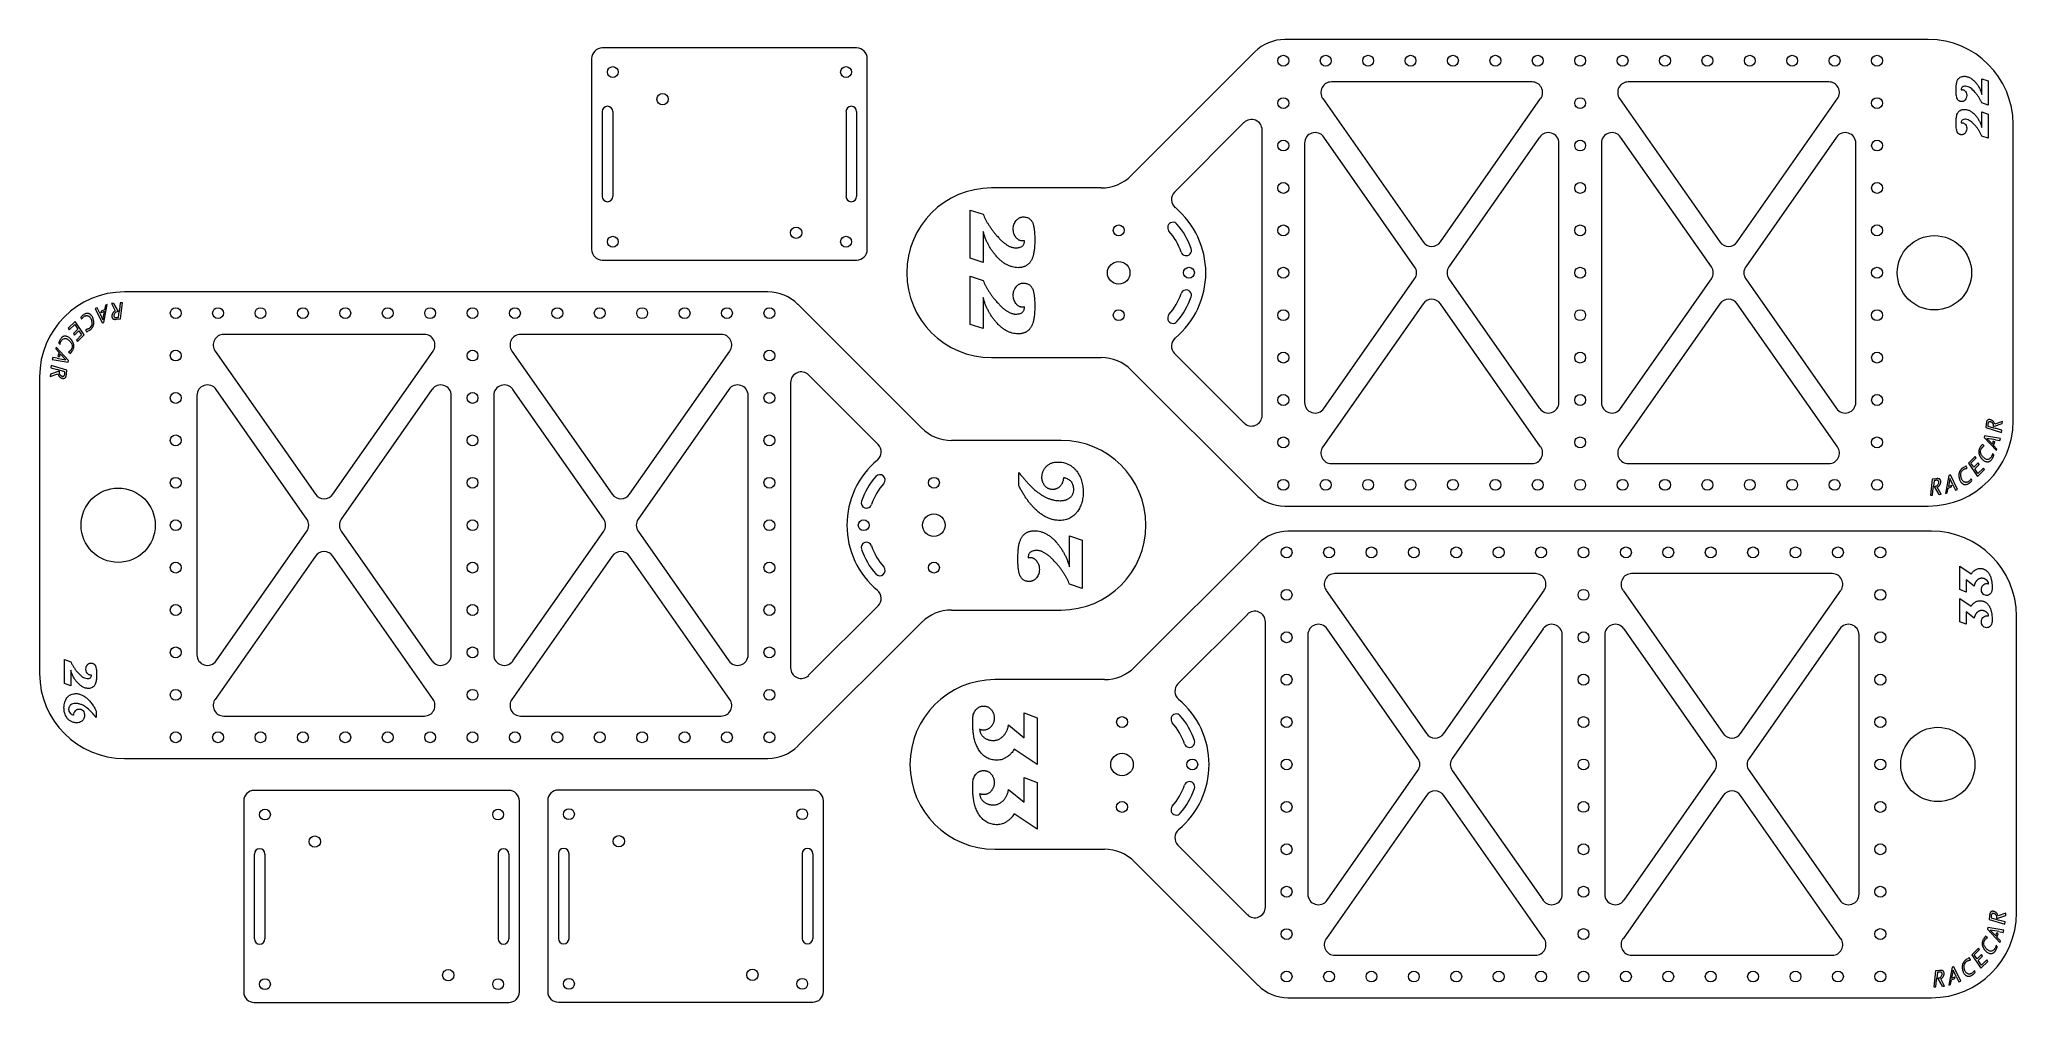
# Model space of a CAD drawing. Header units: inches. Extents: x 0.3 to 23.7, y 0.3 to 11.7.
import ezdxf

# ---------------------------------------------------------------- set-up
doc = ezdxf.new("R2010")
doc.units = ezdxf.units.IN
doc.header["$MEASUREMENT"] = 0
doc.layers.add('CUT', color=1, linetype='Continuous')

msp = doc.modelspace()

# ---------------------------------------------------------------- linework, layer by layer
at = {"layer": 'CUT', "linetype": 'Continuous', "lineweight": 15}
for p, q in [((22.616, 11.699), (15.027, 11.699)), ((6.855, 11.474), (6.855, 9.224)), ((9.98, 11.599), (6.98, 11.599)), ((10.105, 9.224), (10.105, 11.474)), ((14.673, 11.552), (13.216, 10.095)), ((17.943, 11.199), (15.578, 11.199)), ((21.443, 11.199), (19.078, 11.199)), ((23.247, 11.235), (23.323, 11.21)), ((23.247, 11.052), (23.247, 11.235)), ((23.323, 11.21), (23.323, 10.926)), ((15.476, 11.002), (16.658, 9.313)), ((16.863, 9.313), (18.045, 11.002)), ((18.976, 11.002), (20.158, 9.313)), ((20.363, 9.313), (21.545, 11.002)), ((23.003, 11.11), (23.003, 11.107)), ((6.98, 10.849), (6.98, 9.849)), ((7.105, 10.849), (7.105, 9.849)), ((9.855, 10.849), (9.855, 9.849)), ((9.98, 10.849), (9.98, 9.849)), ((23.323, 10.926), (23.247, 10.951)), ((23.247, 10.845), (23.323, 10.82)), ((23.247, 10.662), (23.247, 10.845)), ((23.323, 10.82), (23.323, 10.536)), ((14.547, 10.719), (13.729, 9.901)), ((14.761, 7.267), (14.761, 10.631)), ((16.558, 9.02), (15.488, 10.549)), ((18.033, 10.549), (16.964, 9.02)), ((20.058, 9.02), (18.988, 10.549)), ((21.533, 10.549), (20.464, 9.02)), ((23.003, 10.72), (23.003, 10.717)), ((23.323, 10.536), (23.247, 10.561)), ((23.616, 7.199), (23.616, 10.699)), ((15.261, 10.477), (15.261, 7.42)), ((18.261, 7.42), (18.261, 10.477)), ((18.761, 10.477), (18.761, 7.42)), ((21.761, 7.42), (21.761, 10.477)), ((12.863, 9.949), (11.57, 9.949)), ((11.32, 9.688), (11.472, 9.638)), ((11.32, 9.121), (11.32, 9.688)), ((11.472, 9.436), (11.472, 9.07)), ((11.958, 9.32), (11.958, 9.326)), ((6.98, 9.099), (9.98, 9.099)), ((11.472, 9.07), (11.32, 9.121)), ((11.32, 8.908), (11.472, 8.857)), ((11.32, 8.341), (11.32, 8.908)), ((15.488, 7.349), (16.558, 8.877)), ((16.964, 8.877), (18.033, 7.349)), ((18.988, 7.349), (20.058, 8.877)), ((20.464, 8.877), (21.533, 7.349)), ((8.934, 8.723), (1.346, 8.723)), ((11.472, 8.656), (11.472, 8.29)), ((0.831, 8.423), (0.838, 8.404)), ((1.024, 8.535), (1, 8.527)), ((1, 8.527), (1.084, 8.357)), ((1.047, 8.489), (1.024, 8.535)), ((1.055, 8.473), (1.047, 8.489)), ((1.055, 8.473), (1.093, 8.396)), ((1.072, 8.497), (1.069, 8.477)), ((1.11, 8.491), (1.069, 8.477)), ((1.113, 8.511), (1.072, 8.497)), ((1.093, 8.396), (1.11, 8.491)), ((1.105, 8.364), (1.142, 8.574)), ((1.123, 8.568), (1.113, 8.511)), ((1.142, 8.574), (1.123, 8.568)), ((1.219, 8.587), (1.193, 8.585)), ((1.193, 8.585), (1.239, 8.501)), ((1.219, 8.587), (1.272, 8.492)), ((1.255, 8.401), (1.3, 8.405)), ((1.262, 8.421), (1.278, 8.423)), ((1.278, 8.423), (1.286, 8.494)), ((1.288, 8.513), (1.286, 8.494)), ((1.297, 8.594), (1.288, 8.513)), ((1.322, 8.596), (1.297, 8.594)), ((1.3, 8.405), (1.322, 8.596)), ((10.745, 7.12), (9.288, 8.577)), ((11.958, 8.539), (11.958, 8.546)), ((16.658, 8.584), (15.476, 6.895)), ((18.045, 6.895), (16.863, 8.584)), ((20.158, 8.584), (18.976, 6.895)), ((21.545, 6.895), (20.363, 8.584)), ((0.765, 8.375), (0.684, 8.294)), ((0.684, 8.294), (0.695, 8.277)), ((0.695, 8.277), (0.76, 8.341)), ((0.798, 8.283), (0.747, 8.232)), ((0.747, 8.232), (0.758, 8.215)), ((0.758, 8.215), (0.81, 8.266)), ((0.76, 8.341), (0.798, 8.283)), ((0.871, 8.217), (0.765, 8.375)), ((0.842, 8.217), (0.782, 8.156)), ((0.793, 8.139), (0.871, 8.217)), ((0.81, 8.266), (0.842, 8.217)), ((0.888, 8.278), (0.898, 8.252)), ((1.084, 8.357), (1.105, 8.364)), ((4.883, 8.223), (2.518, 8.223)), ((8.383, 8.223), (6.018, 8.223)), ((11.472, 8.29), (11.32, 8.341)), ((0.503, 7.952), (0.495, 7.928)), ((0.495, 7.928), (0.682, 7.894)), ((0.554, 7.943), (0.503, 7.952)), ((0.542, 8.07), (0.536, 8.051)), ((0.536, 8.051), (0.576, 8.009)), ((0.688, 7.915), (0.542, 8.07)), ((0.554, 7.943), (0.571, 7.94)), ((0.576, 8.009), (0.562, 7.968)), ((0.576, 7.953), (0.562, 7.968)), ((0.571, 7.94), (0.655, 7.924)), ((0.573, 8.119), (0.587, 8.105)), ((0.59, 7.994), (0.576, 7.953)), ((0.655, 7.924), (0.59, 7.994)), ((0.688, 8.015), (0.709, 7.996)), ((0.782, 8.156), (0.793, 8.139)), ((2.416, 8.026), (3.598, 6.337)), ((3.803, 6.337), (4.985, 8.026)), ((5.916, 8.026), (7.098, 6.337)), ((7.303, 6.337), (8.485, 8.026)), ((11.57, 7.949), (12.863, 7.949)), ((13.729, 7.997), (14.547, 7.178)), ((0.346, 7.723), (0.346, 4.223)), ((0.471, 7.726), (0.561, 7.757)), ((0.473, 7.752), (0.471, 7.726)), ((0.576, 7.787), (0.473, 7.752)), ((0.482, 7.854), (0.48, 7.83)), ((0.48, 7.83), (0.558, 7.807)), ((0.667, 7.799), (0.482, 7.854)), ((0.577, 7.801), (0.558, 7.807)), ((0.645, 7.78), (0.577, 7.801)), ((0.644, 7.765), (0.645, 7.78)), ((0.663, 7.755), (0.667, 7.799)), ((0.682, 7.894), (0.688, 7.915)), ((10.232, 6.925), (9.414, 7.744)), ((13.216, 7.802), (14.673, 6.345)), ((2.201, 7.502), (2.201, 4.445)), ((3.498, 6.045), (2.428, 7.573)), ((4.973, 7.573), (3.903, 6.045)), ((5.201, 4.445), (5.201, 7.502)), ((5.701, 7.502), (5.701, 4.445)), ((6.998, 6.045), (5.928, 7.573)), ((8.473, 7.573), (7.403, 6.045)), ((8.701, 4.445), (8.701, 7.502)), ((9.201, 7.655), (9.201, 4.291)), ((23.28, 7.028), (23.273, 7.007)), ((23.273, 7.007), (23.419, 6.852)), ((23.466, 6.994), (23.28, 7.028)), ((23.299, 7.167), (23.295, 7.123)), ((23.295, 7.123), (23.479, 7.067)), ((23.306, 6.997), (23.372, 6.928)), ((23.39, 6.982), (23.306, 6.997)), ((23.317, 7.157), (23.316, 7.141)), ((23.316, 7.141), (23.384, 7.121)), ((23.384, 7.121), (23.403, 7.115)), ((23.385, 7.135), (23.488, 7.17)), ((23.49, 7.196), (23.4, 7.165)), ((23.481, 7.092), (23.403, 7.115)), ((23.458, 6.97), (23.466, 6.994)), ((23.479, 7.067), (23.481, 7.092)), ((23.488, 7.17), (23.49, 7.196)), ((12.391, 6.973), (11.099, 6.973)), ((23.168, 6.783), (23.09, 6.705)), ((23.119, 6.705), (23.18, 6.766)), ((23.18, 6.766), (23.168, 6.783)), ((23.273, 6.907), (23.252, 6.926)), ((23.372, 6.928), (23.385, 6.969)), ((23.389, 6.803), (23.374, 6.817)), ((23.385, 6.969), (23.399, 6.954)), ((23.386, 6.913), (23.399, 6.954)), ((23.425, 6.871), (23.386, 6.913)), ((23.408, 6.979), (23.39, 6.982)), ((23.408, 6.979), (23.458, 6.97)), ((23.419, 6.852), (23.425, 6.871)), ((11.891, 6.442), (11.891, 6.596)), ((15.578, 6.699), (17.943, 6.699)), ((19.078, 6.699), (21.443, 6.699)), ((22.856, 6.558), (22.82, 6.348)), ((22.877, 6.565), (22.856, 6.558)), ((22.961, 6.395), (22.877, 6.565)), ((23.073, 6.644), (23.063, 6.67)), ((23.09, 6.705), (23.196, 6.546)), ((23.151, 6.656), (23.119, 6.705)), ((23.203, 6.707), (23.151, 6.656)), ((23.163, 6.639), (23.215, 6.69)), ((23.201, 6.581), (23.163, 6.639)), ((23.196, 6.546), (23.278, 6.628)), ((23.266, 6.645), (23.201, 6.581)), ((23.215, 6.69), (23.203, 6.707)), ((23.278, 6.628), (23.266, 6.645)), ((22.661, 6.517), (22.64, 6.326)), ((22.64, 6.326), (22.664, 6.328)), ((22.706, 6.521), (22.661, 6.517)), ((22.664, 6.328), (22.673, 6.409)), ((22.673, 6.409), (22.676, 6.428)), ((22.684, 6.499), (22.676, 6.428)), ((22.699, 6.501), (22.684, 6.499)), ((22.742, 6.335), (22.69, 6.43)), ((22.768, 6.337), (22.722, 6.421)), ((22.742, 6.335), (22.768, 6.337)), ((22.82, 6.348), (22.838, 6.354)), ((22.838, 6.354), (22.848, 6.411)), ((22.848, 6.411), (22.889, 6.425)), ((22.868, 6.525), (22.852, 6.431)), ((22.852, 6.431), (22.893, 6.444)), ((22.906, 6.449), (22.868, 6.525)), ((22.889, 6.425), (22.893, 6.444)), ((22.906, 6.449), (22.914, 6.433)), ((22.914, 6.433), (22.937, 6.387)), ((22.937, 6.387), (22.961, 6.395)), ((23.13, 6.499), (23.123, 6.518)), ((15.027, 6.199), (22.616, 6.199)), ((2.428, 4.373), (3.498, 5.901)), ((3.903, 5.901), (4.973, 4.373)), ((5.928, 4.373), (6.998, 5.901)), ((7.403, 5.901), (8.473, 4.373)), ((12.489, 5.846), (12.641, 5.796)), ((12.489, 5.481), (12.489, 5.846)), ((22.655, 5.902), (15.066, 5.902)), ((3.598, 5.609), (2.416, 3.92)), ((4.985, 3.92), (3.803, 5.609)), ((7.098, 5.609), (5.916, 3.92)), ((8.485, 3.92), (7.303, 5.609)), ((12.003, 5.597), (12.003, 5.59)), ((12.641, 5.796), (12.641, 5.228)), ((14.713, 5.755), (13.256, 4.298)), ((17.983, 5.402), (15.618, 5.402)), ((21.483, 5.402), (19.118, 5.402)), ((22.987, 5.489), (23.123, 5.398)), ((22.987, 5.214), (22.987, 5.489)), ((12.641, 5.228), (12.489, 5.279)), ((15.516, 5.205), (16.698, 3.516)), ((16.903, 3.516), (18.085, 5.205)), ((19.016, 5.205), (20.198, 3.516)), ((20.403, 3.516), (21.585, 5.205)), ((23.063, 5.185), (22.987, 5.214)), ((23.063, 5.33), (23.063, 5.185)), ((23.157, 5.256), (23.063, 5.33)), ((9.414, 4.203), (10.232, 5.021)), ((11.099, 4.973), (12.391, 4.973)), ((14.587, 4.922), (13.769, 4.104)), ((22.987, 5.109), (23.123, 5.018)), ((22.987, 4.834), (22.987, 5.109)), ((23.063, 4.95), (23.063, 4.805)), ((23.157, 4.876), (23.063, 4.95)), ((23.655, 1.402), (23.655, 4.902)), ((9.288, 3.37), (10.745, 4.827)), ((14.8, 1.47), (14.8, 4.834)), ((15.3, 4.68), (15.3, 1.623)), ((16.598, 3.223), (15.528, 4.752)), ((18.073, 4.752), (17.003, 3.223)), ((18.3, 1.623), (18.3, 4.68)), ((18.8, 4.68), (18.8, 1.623)), ((20.098, 3.223), (19.028, 4.752)), ((21.573, 4.752), (20.503, 3.223)), ((21.8, 1.623), (21.8, 4.68)), ((23.063, 4.805), (22.987, 4.834)), ((0.639, 4.389), (0.715, 4.363)), ((0.639, 4.105), (0.639, 4.389)), ((0.715, 4.262), (0.715, 4.079)), ((0.958, 4.204), (0.958, 4.207)), ((0.715, 4.079), (0.639, 4.105)), ((12.902, 4.152), (11.609, 4.152)), ((1.014, 3.781), (1.014, 3.704)), ((11.957, 3.468), (11.957, 3.76)), ((11.957, 3.76), (12.109, 3.701)), ((2.518, 3.723), (4.883, 3.723)), ((6.018, 3.723), (8.383, 3.723)), ((11.77, 3.618), (11.957, 3.468)), ((12.109, 3.701), (12.109, 3.152)), ((12.109, 3.152), (11.838, 3.332)), ((1.346, 3.223), (8.934, 3.223)), ((15.528, 1.552), (16.598, 3.08)), ((17.003, 3.08), (18.073, 1.552)), ((19.028, 1.552), (20.098, 3.08)), ((20.503, 3.08), (21.573, 1.552)), ((5.878, 2.846), (2.878, 2.846)), ((9.463, 2.85), (6.463, 2.85)), ((11.77, 2.858), (11.957, 2.708)), ((11.957, 2.708), (11.957, 3)), ((11.957, 3), (12.109, 2.941)), ((12.109, 2.941), (12.109, 2.391)), ((2.753, 2.721), (2.753, 0.471)), ((6.003, 0.471), (6.003, 2.721)), ((6.338, 2.725), (6.338, 0.475)), ((9.588, 0.475), (9.588, 2.725)), ((12.109, 2.391), (11.838, 2.572)), ((16.698, 2.787), (15.516, 1.098)), ((18.085, 1.098), (16.903, 2.787)), ((20.198, 2.787), (19.016, 1.098)), ((21.585, 1.098), (20.403, 2.787)), ((6.463, 2.1), (6.463, 1.1)), ((6.588, 2.1), (6.588, 1.1)), ((9.338, 2.1), (9.338, 1.1)), ((9.463, 2.1), (9.463, 1.1)), ((11.609, 2.152), (12.902, 2.152)), ((13.769, 2.199), (14.587, 1.381)), ((2.878, 2.096), (2.878, 1.096)), ((3.003, 2.096), (3.003, 1.096)), ((5.753, 2.096), (5.753, 1.096)), ((5.878, 2.096), (5.878, 1.096)), ((13.256, 2.005), (14.713, 0.548)), ((23.53, 1.399), (23.44, 1.368)), ((23.528, 1.373), (23.53, 1.399)), ((23.319, 1.231), (23.312, 1.21)), ((23.312, 1.21), (23.458, 1.055)), ((23.505, 1.197), (23.319, 1.231)), ((23.338, 1.37), (23.334, 1.325)), ((23.334, 1.325), (23.518, 1.27)), ((23.345, 1.2), (23.411, 1.13)), ((23.429, 1.185), (23.345, 1.2)), ((23.357, 1.36), (23.355, 1.344)), ((23.355, 1.344), (23.424, 1.324)), ((23.411, 1.13), (23.425, 1.172)), ((23.424, 1.324), (23.443, 1.318)), ((23.425, 1.338), (23.528, 1.373)), ((23.425, 1.172), (23.439, 1.157)), ((23.447, 1.182), (23.429, 1.185)), ((23.521, 1.295), (23.443, 1.318)), ((23.447, 1.182), (23.497, 1.173)), ((23.497, 1.173), (23.505, 1.197)), ((23.518, 1.27), (23.521, 1.295)), ((23.207, 0.986), (23.13, 0.908)), ((23.158, 0.908), (23.219, 0.969)), ((23.219, 0.969), (23.207, 0.986)), ((23.313, 1.11), (23.292, 1.129)), ((23.428, 1.006), (23.414, 1.02)), ((23.425, 1.116), (23.439, 1.157)), ((23.465, 1.074), (23.425, 1.116)), ((23.458, 1.055), (23.465, 1.074)), ((15.618, 0.902), (17.983, 0.902)), ((19.118, 0.902), (21.483, 0.902)), ((22.701, 0.72), (22.679, 0.529)), ((22.746, 0.724), (22.701, 0.72)), ((22.723, 0.702), (22.715, 0.631)), ((22.739, 0.704), (22.723, 0.702)), ((22.896, 0.761), (22.859, 0.551)), ((22.908, 0.728), (22.891, 0.634)), ((22.916, 0.768), (22.896, 0.761)), ((22.946, 0.652), (22.908, 0.728)), ((23.001, 0.598), (22.916, 0.768)), ((23.113, 0.846), (23.103, 0.873)), ((23.13, 0.908), (23.235, 0.749)), ((23.191, 0.859), (23.158, 0.908)), ((23.169, 0.702), (23.163, 0.721)), ((23.242, 0.91), (23.191, 0.859)), ((23.203, 0.841), (23.254, 0.893)), ((23.241, 0.784), (23.203, 0.841)), ((23.235, 0.749), (23.317, 0.831)), ((23.305, 0.848), (23.241, 0.784)), ((23.254, 0.893), (23.242, 0.91)), ((23.317, 0.831), (23.305, 0.848)), ((22.679, 0.529), (22.704, 0.531)), ((22.704, 0.531), (22.713, 0.612)), ((22.713, 0.612), (22.715, 0.631)), ((22.782, 0.538), (22.729, 0.633)), ((22.808, 0.54), (22.762, 0.624)), ((22.782, 0.538), (22.808, 0.54)), ((22.859, 0.551), (22.878, 0.557)), ((22.878, 0.557), (22.888, 0.614)), ((22.888, 0.614), (22.929, 0.628)), ((22.891, 0.634), (22.932, 0.647)), ((22.929, 0.628), (22.932, 0.647)), ((22.946, 0.652), (22.954, 0.636)), ((22.954, 0.636), (22.977, 0.59)), ((22.977, 0.59), (23.001, 0.598)), ((2.878, 0.346), (5.878, 0.346)), ((6.463, 0.35), (9.463, 0.35)), ((15.066, 0.402), (22.655, 0.402))]:
    msp.add_line(p, q, dxfattribs=at)
for centre, radius in [((15.011, 11.449), 0.0643), ((15.511, 11.449), 0.0642), ((16.011, 11.449), 0.0643), ((16.511, 11.449), 0.0642), ((17.011, 11.449), 0.0642), ((17.511, 11.449), 0.0643), ((18.011, 11.449), 0.0642), ((18.511, 11.449), 0.0643), ((19.011, 11.449), 0.0642), ((19.511, 11.449), 0.0642), ((20.011, 11.449), 0.0643), ((20.511, 11.449), 0.0642), ((21.011, 11.449), 0.0643), ((21.511, 11.449), 0.0642), ((22.011, 11.449), 0.0643), ((7.105, 11.315), 0.0642), ((9.855, 11.315), 0.0642), ((7.692, 10.996), 0.0669), ((15.011, 10.949), 0.0643), ((18.511, 10.949), 0.0643), ((22.011, 10.949), 0.0643), ((15.011, 10.449), 0.0642), ((18.511, 10.449), 0.0642), ((22.011, 10.449), 0.0642), ((15.011, 9.949), 0.0642), ((18.511, 9.949), 0.0642), ((22.011, 9.949), 0.0642), ((7.105, 9.315), 0.0642), ((9.267, 9.421), 0.0669), ((9.855, 9.315), 0.0642), ((13.07, 9.449), 0.0642), ((15.011, 9.449), 0.0642), ((18.511, 9.449), 0.0642), ((22.011, 9.449), 0.0643), ((22.688, 8.949), 0.438), ((13.07, 8.949), 0.133), ((13.898, 8.949), 0.0642), ((15.011, 8.949), 0.0642), ((18.511, 8.949), 0.0643), ((22.011, 8.949), 0.0643), ((1.951, 8.473), 0.0642), ((2.451, 8.473), 0.0642), ((2.951, 8.473), 0.0642), ((3.451, 8.473), 0.0642), ((3.951, 8.473), 0.0642), ((4.451, 8.473), 0.0642), ((4.951, 8.473), 0.0643), ((5.451, 8.473), 0.0642), ((5.951, 8.473), 0.0642), ((6.451, 8.473), 0.0642), ((6.951, 8.473), 0.0642), ((7.451, 8.473), 0.0643), ((7.951, 8.473), 0.0643), ((8.451, 8.473), 0.0642), ((8.951, 8.473), 0.0642), ((13.07, 8.449), 0.0643), ((15.011, 8.449), 0.0643), ((18.511, 8.449), 0.0642), ((22.011, 8.449), 0.0643), ((1.951, 7.973), 0.0642), ((5.451, 7.973), 0.0642), ((8.951, 7.973), 0.0642), ((15.011, 7.949), 0.0642), ((18.511, 7.949), 0.0642), ((22.011, 7.949), 0.0642), ((1.951, 7.473), 0.0642), ((5.451, 7.473), 0.0642), ((8.951, 7.473), 0.0642), ((15.011, 7.449), 0.0642), ((18.511, 7.449), 0.0642), ((22.011, 7.449), 0.0642), ((1.951, 6.973), 0.0642), ((5.451, 6.973), 0.0642), ((8.951, 6.973), 0.0642), ((15.011, 6.949), 0.0642), ((18.511, 6.949), 0.0642), ((22.011, 6.949), 0.0643), ((1.951, 6.473), 0.0642), ((5.451, 6.473), 0.0642), ((8.951, 6.473), 0.0642), ((10.891, 6.473), 0.0642), ((1.273, 5.973), 0.438), ((15.011, 6.449), 0.0643), ((15.511, 6.449), 0.0642), ((16.011, 6.449), 0.0642), ((16.511, 6.449), 0.0642), ((17.011, 6.449), 0.0642), ((17.511, 6.449), 0.0643), ((18.011, 6.449), 0.0642), ((18.511, 6.449), 0.0643), ((19.011, 6.449), 0.0642), ((19.511, 6.449), 0.0642), ((20.011, 6.449), 0.0643), ((20.511, 6.449), 0.0642), ((21.011, 6.449), 0.0643), ((21.511, 6.449), 0.0642), ((22.011, 6.449), 0.0642), ((10.891, 5.973), 0.133), ((1.951, 5.973), 0.0642), ((5.451, 5.973), 0.0642), ((8.951, 5.973), 0.0642), ((10.064, 5.973), 0.0642), ((15.05, 5.652), 0.0643), ((15.55, 5.652), 0.0642), ((16.05, 5.652), 0.0643), ((16.55, 5.652), 0.0642), ((17.05, 5.652), 0.0642), ((17.55, 5.652), 0.0643), ((18.05, 5.652), 0.0642), ((18.55, 5.652), 0.0643), ((19.05, 5.652), 0.0643), ((19.55, 5.652), 0.0642), ((20.05, 5.652), 0.0643), ((20.55, 5.652), 0.0642), ((21.05, 5.652), 0.0643), ((21.55, 5.652), 0.0642), ((22.05, 5.652), 0.0643), ((1.951, 5.473), 0.0642), ((5.451, 5.473), 0.0642), ((8.951, 5.473), 0.0642), ((10.891, 5.473), 0.0642), ((15.05, 5.152), 0.0643), ((18.55, 5.152), 0.0643), ((22.05, 5.152), 0.0643), ((1.951, 4.973), 0.0642), ((5.451, 4.973), 0.0642), ((8.951, 4.973), 0.0642), ((15.05, 4.652), 0.0643), ((18.55, 4.652), 0.0642), ((22.05, 4.652), 0.0642), ((1.951, 4.473), 0.0642), ((5.451, 4.473), 0.0642), ((8.951, 4.473), 0.0642), ((15.05, 4.152), 0.0642), ((18.55, 4.152), 0.0642), ((22.05, 4.152), 0.0642), ((1.951, 3.973), 0.0642), ((5.451, 3.973), 0.0642), ((8.951, 3.973), 0.0642), ((1.951, 3.473), 0.0642), ((2.451, 3.473), 0.0642), ((2.951, 3.473), 0.0642), ((3.451, 3.473), 0.0642), ((3.951, 3.473), 0.0642), ((4.451, 3.473), 0.0642), ((4.951, 3.473), 0.0643), ((5.451, 3.473), 0.0642), ((5.951, 3.473), 0.0642), ((6.451, 3.473), 0.0642), ((6.951, 3.473), 0.0642), ((7.451, 3.473), 0.0643), ((7.951, 3.473), 0.0643), ((8.451, 3.473), 0.0642), ((8.951, 3.473), 0.0642), ((13.109, 3.652), 0.0642), ((15.05, 3.652), 0.0642), ((18.55, 3.652), 0.0642), ((22.05, 3.652), 0.0643), ((22.728, 3.152), 0.438), ((13.109, 3.152), 0.133), ((13.937, 3.152), 0.0642), ((15.05, 3.152), 0.0642), ((18.55, 3.152), 0.0643), ((22.05, 3.152), 0.0643), ((3.003, 2.562), 0.0642), ((5.753, 2.562), 0.0642), ((6.588, 2.566), 0.0642), ((9.338, 2.566), 0.0642), ((13.109, 2.652), 0.0643), ((15.05, 2.652), 0.0643), ((18.55, 2.652), 0.0642), ((22.05, 2.652), 0.0643), ((3.591, 2.243), 0.0669), ((7.176, 2.247), 0.0669), ((15.05, 2.152), 0.0642), ((18.55, 2.152), 0.0642), ((22.05, 2.152), 0.0642), ((15.05, 1.652), 0.0642), ((18.55, 1.652), 0.0642), ((22.05, 1.652), 0.0642), ((15.05, 1.152), 0.0642), ((18.55, 1.152), 0.0643), ((22.05, 1.152), 0.0643), ((5.165, 0.668), 0.0669), ((8.751, 0.672), 0.0669), ((15.05, 0.652), 0.0643), ((15.55, 0.652), 0.0642), ((16.05, 0.652), 0.0642), ((16.55, 0.652), 0.0642), ((17.05, 0.652), 0.0642), ((17.55, 0.652), 0.0643), ((18.05, 0.652), 0.0642), ((18.55, 0.652), 0.0643), ((19.05, 0.652), 0.0642), ((19.55, 0.652), 0.0642), ((20.05, 0.652), 0.0643), ((20.55, 0.652), 0.0642), ((21.05, 0.652), 0.0643), ((21.55, 0.652), 0.0642), ((22.05, 0.652), 0.0642), ((3.003, 0.562), 0.0642), ((5.753, 0.562), 0.0642), ((6.588, 0.566), 0.0642), ((9.338, 0.566), 0.0642)]:
    msp.add_circle(centre, radius, dxfattribs=at)
for centre, radius, start, end in [((15.027, 11.199), 0.5, 90, 135), ((22.616, 10.699), 1, 0, 90), ((6.98, 11.474), 0.125, 90, 180), ((9.98, 11.474), 0.125, 0, 90), ((15.578, 11.074), 0.125, 90, 214.992), ((17.943, 11.074), 0.125, 325.008, 90), ((19.078, 11.074), 0.125, 90, 214.992), ((21.443, 11.074), 0.125, 325.008, 90), ((7.042, 10.849), 0.0625, 0, 180), ((9.917, 10.849), 0.0625, 0, 180), ((14.636, 10.631), 0.125, 0, 135), ((15.386, 10.477), 0.125, 34.992, 180), ((18.136, 10.477), 0.125, 0, 145.008), ((18.886, 10.477), 0.125, 34.992, 180), ((21.636, 10.477), 0.125, 0, 145.008), ((12.863, 10.449), 0.5, 270, 315), ((7.042, 9.849), 0.0625, 180, 0), ((9.917, 9.849), 0.0625, 180, 0), ((11.57, 8.949), 1, 90, 270), ((13.817, 9.812), 0.125, 135, 230.1519), ((13.097, 8.949), 1, 309.8481, 50.1519), ((13.71, 9.482), 0.0625, 41.0184, 221.0184), ((13.097, 8.949), 0.75, 18.9816, 41.0184), ((13.097, 8.949), 0.875, 18.9816, 41.0184), ((6.98, 9.224), 0.125, 180, 270), ((9.98, 9.224), 0.125, 270, 0), ((13.865, 9.213), 0.0625, 198.9816, 18.9816), ((16.761, 9.385), 0.125, 214.992, 325.008), ((20.261, 9.385), 0.125, 214.992, 325.008), ((16.456, 8.949), 0.125, 325.008, 34.992), ((17.066, 8.949), 0.125, 145.008, 214.992), ((19.956, 8.949), 0.125, 325.008, 34.992), ((20.566, 8.949), 0.125, 145.008, 214.992), ((1.346, 7.723), 1, 90, 180), ((8.934, 8.223), 0.5, 45, 90), ((13.097, 8.949), 0.75, 318.9816, 341.0184), ((13.097, 8.949), 0.875, 318.9816, 341.0184), ((13.865, 8.684), 0.0625, 341.0184, 161.0184), ((16.761, 8.513), 0.125, 34.992, 145.008), ((20.261, 8.513), 0.125, 34.992, 145.008), ((13.71, 8.415), 0.0625, 138.9816, 318.9816), ((2.518, 8.098), 0.125, 90, 214.992), ((4.883, 8.098), 0.125, 325.008, 90), ((6.018, 8.098), 0.125, 90, 214.992), ((8.383, 8.098), 0.125, 325.008, 90), ((13.817, 8.085), 0.125, 129.8481, 225), ((12.863, 7.449), 0.5, 45, 90), ((9.326, 7.655), 0.125, 45, 180), ((2.326, 7.502), 0.125, 34.992, 180), ((5.076, 7.502), 0.125, 0, 145.008), ((5.826, 7.502), 0.125, 34.992, 180), ((8.576, 7.502), 0.125, 0, 145.008), ((14.636, 7.267), 0.125, 225, 0), ((15.386, 7.42), 0.125, 180, 325.008), ((18.136, 7.42), 0.125, 214.992, 0), ((18.886, 7.42), 0.125, 180, 325.008), ((21.636, 7.42), 0.125, 214.992, 0), ((11.099, 7.473), 0.5, 225, 270), ((22.616, 7.199), 1, 270, 0), ((10.144, 6.837), 0.125, 309.8481, 45), ((12.391, 5.973), 1, 270, 90), ((15.578, 6.824), 0.125, 145.008, 270), ((17.943, 6.824), 0.125, 270, 34.992), ((19.078, 6.824), 0.125, 145.008, 270), ((21.443, 6.824), 0.125, 270, 34.992), ((10.865, 5.973), 1, 129.8481, 230.1519), ((10.865, 5.973), 0.875, 138.9816, 161.0184), ((10.252, 6.506), 0.0625, 318.9816, 138.9816), ((3.701, 6.409), 0.125, 214.992, 325.008), ((7.201, 6.409), 0.125, 214.992, 325.008), ((10.865, 5.973), 0.75, 138.9816, 161.0184), ((15.027, 6.699), 0.5, 225, 270), ((10.096, 6.237), 0.0625, 161.0184, 341.0184), ((3.395, 5.973), 0.125, 325.008, 34.992), ((4.006, 5.973), 0.125, 145.008, 214.992), ((6.895, 5.973), 0.125, 325.008, 34.992), ((7.506, 5.973), 0.125, 145.008, 214.992), ((15.066, 5.402), 0.5, 90, 135), ((22.655, 4.902), 1, 0, 90), ((3.701, 5.537), 0.125, 34.992, 145.008), ((7.201, 5.537), 0.125, 34.992, 145.008), ((10.096, 5.709), 0.0625, 18.9816, 198.9816), ((10.865, 5.973), 0.875, 198.9816, 221.0184), ((10.865, 5.973), 0.75, 198.9816, 221.0184), ((10.252, 5.44), 0.0625, 221.0184, 41.0184), ((15.618, 5.277), 0.125, 90, 214.992), ((17.983, 5.277), 0.125, 325.008, 90), ((19.118, 5.277), 0.125, 90, 214.992), ((21.483, 5.277), 0.125, 325.008, 90), ((10.144, 5.109), 0.125, 315, 50.1519), ((11.099, 4.473), 0.5, 90, 135), ((14.675, 4.834), 0.125, 0, 135), ((15.425, 4.68), 0.125, 34.992, 180), ((18.175, 4.68), 0.125, 0, 145.008), ((18.925, 4.68), 0.125, 34.992, 180), ((21.675, 4.68), 0.125, 0, 145.008), ((2.326, 4.445), 0.125, 180, 325.008), ((5.076, 4.445), 0.125, 214.992, 0), ((5.826, 4.445), 0.125, 180, 325.008), ((8.576, 4.445), 0.125, 214.992, 0), ((1.346, 4.223), 1, 180, 270), ((9.326, 4.291), 0.125, 180, 315), ((12.902, 4.652), 0.5, 270, 315), ((11.609, 3.152), 1, 90, 270), ((13.857, 4.015), 0.125, 135, 230.1519), ((2.518, 3.848), 0.125, 145.008, 270), ((4.883, 3.848), 0.125, 270, 34.992), ((6.018, 3.848), 0.125, 145.008, 270), ((8.383, 3.848), 0.125, 270, 34.992), ((13.749, 3.685), 0.0625, 41.0184, 221.0184), ((13.136, 3.152), 1, 309.8481, 50.1519), ((13.136, 3.152), 0.75, 18.9816, 41.0184), ((13.136, 3.152), 0.875, 18.9816, 41.0184), ((16.8, 3.588), 0.125, 214.992, 325.008), ((20.3, 3.588), 0.125, 214.992, 325.008), ((8.934, 3.723), 0.5, 270, 315), ((13.904, 3.416), 0.0625, 198.9816, 18.9816), ((16.495, 3.152), 0.125, 325.008, 34.992), ((17.105, 3.152), 0.125, 145.008, 214.992), ((19.995, 3.152), 0.125, 325.008, 34.992), ((20.605, 3.152), 0.125, 145.008, 214.992), ((2.878, 2.721), 0.125, 90, 180), ((5.878, 2.721), 0.125, 0, 90), ((6.463, 2.725), 0.125, 90, 180), ((9.463, 2.725), 0.125, 0, 90), ((13.136, 3.152), 0.75, 318.9816, 341.0184), ((13.136, 3.152), 0.875, 318.9816, 341.0184), ((13.904, 2.887), 0.0625, 341.0184, 161.0184), ((16.8, 2.716), 0.125, 34.992, 145.008), ((20.3, 2.716), 0.125, 34.992, 145.008), ((13.749, 2.618), 0.0625, 138.9816, 318.9816), ((13.857, 2.288), 0.125, 129.8481, 225), ((2.941, 2.096), 0.0625, 0, 180), ((5.816, 2.096), 0.0625, 0, 180), ((6.526, 2.1), 0.0625, 0, 180), ((9.401, 2.1), 0.0625, 0, 180), ((12.902, 1.652), 0.5, 45, 90), ((14.675, 1.47), 0.125, 225, 0), ((15.425, 1.623), 0.125, 180, 325.008), ((18.175, 1.623), 0.125, 214.992, 0), ((18.925, 1.623), 0.125, 180, 325.008), ((21.675, 1.623), 0.125, 214.992, 0), ((22.655, 1.402), 1, 270, 0), ((2.941, 1.096), 0.0625, 180, 0), ((5.816, 1.096), 0.0625, 180, 0), ((6.526, 1.1), 0.0625, 180, 0), ((9.401, 1.1), 0.0625, 180, 0), ((15.618, 1.027), 0.125, 145.008, 270), ((17.983, 1.027), 0.125, 270, 34.992), ((19.118, 1.027), 0.125, 145.008, 270), ((21.483, 1.027), 0.125, 270, 34.992), ((2.878, 0.471), 0.125, 180, 270), ((5.878, 0.471), 0.125, 270, 0), ((6.463, 0.475), 0.125, 180, 270), ((9.463, 0.475), 0.125, 270, 0), ((15.066, 0.902), 0.5, 225, 270)]:
    msp.add_arc(centre, radius, start, end, dxfattribs=at)
for points, knots in [([(22.943, 11.101), (22.943, 11.121), (22.943, 11.155), (22.951, 11.188), (22.954, 11.203)], [0, 0, 0, 0, 0.5603512, 1, 1, 1, 1]), ([(22.954, 11.203), (22.958, 11.213), (22.966, 11.233), (22.989, 11.254), (23.015, 11.264), (23.032, 11.265), (23.04, 11.266)], [0, 0, 0, 0, 0.2802261, 0.5595301, 0.7795511, 1, 1, 1, 1]), ([(23.04, 11.266), (23.046, 11.265), (23.058, 11.265), (23.076, 11.261), (23.093, 11.256), (23.11, 11.247), (23.127, 11.237), (23.143, 11.224), (23.159, 11.209), (23.169, 11.198), (23.174, 11.192)], [0.0000032, 0.0000032, 0.0000032, 0.0000032, 0.1131611, 0.2267763, 0.3415745, 0.4599756, 0.5840754, 0.7141746, 0.8529395, 1, 1, 1, 1]), ([(23.174, 11.192), (23.178, 11.187), (23.186, 11.177), (23.198, 11.161), (23.208, 11.144), (23.218, 11.127), (23.227, 11.109), (23.234, 11.09), (23.241, 11.072), (23.245, 11.059), (23.247, 11.052)], [0, 0, 0, 0, 0.1257933, 0.2507734, 0.3746326, 0.4986888, 0.6228423, 0.7477158, 0.8730495, 0.9999991, 0.9999991, 0.9999991, 0.9999991]), ([(22.953, 11.008), (22.949, 11.025), (22.943, 11.056), (22.943, 11.088), (22.943, 11.101)], [0, 0, 0, 0, 0.55934, 1, 1, 1, 1]), ([(23.009, 10.967), (23.006, 10.967), (22.999, 10.967), (22.99, 10.969), (22.982, 10.972), (22.974, 10.977), (22.967, 10.983), (22.961, 10.99), (22.956, 10.998), (22.954, 11.005), (22.953, 11.008)], [0, 0, 0, 0, 0.133509, 0.258007, 0.377248, 0.492585, 0.609345, 0.730927, 0.860299, 1, 1, 1, 1]), ([(23.055, 11.149), (23.048, 11.149), (23.034, 11.148), (23.016, 11.141), (23.005, 11.127), (23.004, 11.116), (23.003, 11.11)], [0, 0, 0, 0, 0.281209, 0.560663, 0.77985, 1, 1, 1, 1]), ([(23.003, 11.107), (23.005, 11.107), (23.009, 11.108), (23.012, 11.108), (23.013, 11.108)], [0, 0, 0, 0, 0.560096, 1, 1, 1, 1]), ([(23.052, 10.988), (23.051, 10.987), (23.048, 10.983), (23.043, 10.979), (23.038, 10.975), (23.033, 10.972), (23.027, 10.97), (23.022, 10.968), (23.015, 10.967), (23.011, 10.967), (23.009, 10.967)], [0, 0, 0, 0, 0.136193, 0.265487, 0.391515, 0.512284, 0.632259, 0.752369, 0.875388, 1, 1, 1, 1]), ([(23.013, 11.108), (23.018, 11.108), (23.027, 11.107), (23.042, 11.1), (23.049, 11.092), (23.054, 11.086)], [0, 0, 0, 0, 0.280211, 0.56038, 1, 1, 1, 1]), ([(23.069, 11.037), (23.068, 11.027), (23.067, 11.009), (23.057, 10.995), (23.052, 10.988)], [0, 0, 0, 0, 0.559541, 1, 1, 1, 1]), ([(23.054, 11.086), (23.059, 11.078), (23.068, 11.063), (23.069, 11.045), (23.069, 11.037)], [0, 0, 0, 0, 0.559303, 1, 1, 1, 1]), ([(23.169, 11.074), (23.151, 11.093), (23.126, 11.12), (23.086, 11.145), (23.065, 11.148), (23.055, 11.149)], [0, 0, 0, 0, 0.5603022, 0.7805955, 1, 1, 1, 1]), ([(23.247, 10.951), (23.245, 10.956), (23.24, 10.967), (23.233, 10.982), (23.225, 10.997), (23.215, 11.012), (23.205, 11.027), (23.194, 11.043), (23.182, 11.058), (23.173, 11.069), (23.169, 11.074)], [0.0000011, 0.0000011, 0.0000011, 0.0000011, 0.1118411, 0.2273875, 0.3459365, 0.4686931, 0.5951088, 0.7256745, 0.8605807, 0.9999985, 0.9999985, 0.9999985, 0.9999985]), ([(22.943, 10.711), (22.943, 10.73), (22.943, 10.765), (22.951, 10.798), (22.954, 10.813)], [0, 0, 0, 0, 0.5603512, 1, 1, 1, 1]), ([(22.954, 10.813), (22.958, 10.823), (22.966, 10.843), (22.989, 10.864), (23.015, 10.874), (23.032, 10.875), (23.04, 10.875)], [0, 0, 0, 0, 0.2802271, 0.55953, 0.7795513, 1, 1, 1, 1]), ([(23.055, 10.759), (23.048, 10.759), (23.034, 10.758), (23.016, 10.751), (23.005, 10.737), (23.004, 10.726), (23.003, 10.72)], [0, 0, 0, 0, 0.2812079, 0.5606617, 0.7798502, 1, 1, 1, 1]), ([(23.04, 10.875), (23.046, 10.875), (23.058, 10.875), (23.076, 10.871), (23.093, 10.865), (23.11, 10.857), (23.127, 10.847), (23.143, 10.834), (23.159, 10.819), (23.169, 10.808), (23.174, 10.802)], [0.0000032, 0.0000032, 0.0000032, 0.0000032, 0.1131611, 0.2267763, 0.3415745, 0.4599756, 0.5840754, 0.7141746, 0.8529395, 1, 1, 1, 1]), ([(23.169, 10.684), (23.151, 10.703), (23.126, 10.73), (23.086, 10.754), (23.065, 10.757), (23.055, 10.759)], [0, 0, 0, 0, 0.5603022, 0.7805955, 1, 1, 1, 1]), ([(23.174, 10.802), (23.178, 10.797), (23.186, 10.787), (23.198, 10.77), (23.208, 10.754), (23.218, 10.736), (23.227, 10.719), (23.234, 10.7), (23.241, 10.681), (23.245, 10.668), (23.247, 10.662)], [0, 0, 0, 0, 0.1257933, 0.2507734, 0.3746326, 0.4986888, 0.6228423, 0.7477158, 0.8730495, 0.9999994, 0.9999994, 0.9999994, 0.9999994]), ([(22.953, 10.618), (22.949, 10.635), (22.943, 10.666), (22.943, 10.697), (22.943, 10.711)], [0, 0, 0, 0, 0.5593416, 1, 1, 1, 1]), ([(23.009, 10.576), (23.006, 10.576), (22.999, 10.577), (22.99, 10.579), (22.982, 10.582), (22.974, 10.587), (22.967, 10.592), (22.961, 10.6), (22.956, 10.608), (22.954, 10.614), (22.953, 10.618)], [0, 0, 0, 0, 0.133509, 0.258007, 0.377248, 0.492585, 0.609345, 0.730927, 0.860299, 1, 1, 1, 1]), ([(23.003, 10.717), (23.005, 10.717), (23.009, 10.718), (23.012, 10.718), (23.013, 10.718)], [0, 0, 0, 0, 0.560096, 1, 1, 1, 1]), ([(23.052, 10.598), (23.051, 10.597), (23.048, 10.593), (23.043, 10.589), (23.038, 10.585), (23.033, 10.582), (23.027, 10.579), (23.022, 10.578), (23.015, 10.577), (23.011, 10.576), (23.009, 10.576)], [0, 0, 0, 0, 0.136193, 0.265487, 0.391515, 0.512284, 0.632259, 0.752369, 0.875388, 1, 1, 1, 1]), ([(23.013, 10.718), (23.018, 10.718), (23.027, 10.717), (23.042, 10.71), (23.049, 10.701), (23.054, 10.696)], [0, 0, 0, 0, 0.280211, 0.56038, 1, 1, 1, 1]), ([(23.069, 10.647), (23.068, 10.637), (23.067, 10.619), (23.057, 10.605), (23.052, 10.598)], [0, 0, 0, 0, 0.559542, 1, 1, 1, 1]), ([(23.054, 10.696), (23.059, 10.688), (23.068, 10.672), (23.069, 10.655), (23.069, 10.647)], [0, 0, 0, 0, 0.559303, 1, 1, 1, 1]), ([(23.247, 10.561), (23.245, 10.566), (23.24, 10.576), (23.233, 10.591), (23.225, 10.607), (23.215, 10.622), (23.205, 10.637), (23.194, 10.653), (23.182, 10.668), (23.173, 10.678), (23.169, 10.684)], [0.0000008, 0.0000008, 0.0000008, 0.0000008, 0.1118411, 0.2273875, 0.3459365, 0.4686931, 0.5951088, 0.7256745, 0.8605807, 0.9999983, 0.9999983, 0.9999983, 0.9999983]), ([(11.472, 9.638), (11.476, 9.628), (11.484, 9.607), (11.499, 9.577), (11.516, 9.547), (11.535, 9.516), (11.555, 9.486), (11.577, 9.455), (11.601, 9.424), (11.618, 9.403), (11.627, 9.393)], [0, 0, 0, 0, 0.111845, 0.227635, 0.345927, 0.468688, 0.595109, 0.725997, 0.860576, 1, 1, 1, 1]), ([(11.827, 9.466), (11.827, 9.475), (11.828, 9.493), (11.834, 9.519), (11.845, 9.542), (11.855, 9.556), (11.86, 9.564)], [0, 0, 0, 0, 0.257355, 0.504836, 0.75006, 1, 1, 1, 1]), ([(11.86, 9.564), (11.863, 9.567), (11.869, 9.574), (11.879, 9.583), (11.889, 9.59), (11.899, 9.597), (11.91, 9.601), (11.922, 9.605), (11.934, 9.607), (11.943, 9.607), (11.947, 9.607)], [0, 0, 0, 0, 0.136205, 0.26551, 0.391549, 0.513688, 0.632227, 0.752347, 0.875377, 1, 1, 1, 1]), ([(11.947, 9.607), (11.953, 9.607), (11.966, 9.607), (11.985, 9.603), (12.002, 9.596), (12.017, 9.587), (12.031, 9.575), (12.042, 9.561), (12.053, 9.544), (12.057, 9.531), (12.06, 9.525)], [0, 0, 0, 0, 0.1334943, 0.2579789, 0.3772073, 0.4934303, 0.6093878, 0.7309562, 0.8603139, 1, 1, 1, 1]), ([(11.618, 9.156), (11.609, 9.166), (11.593, 9.187), (11.569, 9.219), (11.548, 9.253), (11.529, 9.287), (11.512, 9.323), (11.496, 9.36), (11.483, 9.397), (11.476, 9.423), (11.472, 9.436)], [0, 0, 0, 0, 0.125793, 0.250369, 0.374648, 0.498462, 0.622833, 0.747248, 0.87305, 1, 1, 1, 1]), ([(11.627, 9.393), (11.632, 9.387), (11.643, 9.375), (11.658, 9.358), (11.674, 9.342), (11.689, 9.327), (11.704, 9.314), (11.719, 9.301), (11.734, 9.29), (11.748, 9.28), (11.762, 9.271), (11.776, 9.264), (11.79, 9.257), (11.803, 9.252), (11.817, 9.248), (11.83, 9.245), (11.843, 9.243), (11.851, 9.243), (11.855, 9.243)], [0, 0, 0, 0, 0.086236, 0.168783, 0.247671, 0.323385, 0.395208, 0.464029, 0.529163, 0.591846, 0.650793, 0.707271, 0.760951, 0.812531, 0.862074, 0.909376, 0.955432, 1, 1, 1, 1]), ([(11.858, 9.368), (11.853, 9.375), (11.843, 9.389), (11.834, 9.413), (11.827, 9.439), (11.827, 9.457), (11.827, 9.466)], [0, 0, 0, 0, 0.24476, 0.488975, 0.738461, 1, 1, 1, 1]), ([(11.938, 9.324), (11.934, 9.324), (11.927, 9.324), (11.915, 9.326), (11.904, 9.33), (11.894, 9.335), (11.884, 9.341), (11.875, 9.348), (11.866, 9.358), (11.861, 9.364), (11.858, 9.368)], [0, 0, 0, 0, 0.122964, 0.24273, 0.35974, 0.479229, 0.600763, 0.726965, 0.85955, 1, 1, 1, 1]), ([(11.958, 9.326), (11.954, 9.326), (11.948, 9.324), (11.941, 9.324), (11.938, 9.324)], [0, 0, 0, 0, 0.577947, 1, 1, 1, 1]), ([(12.08, 9.338), (12.08, 9.327), (12.08, 9.305), (12.079, 9.274), (12.077, 9.246), (12.074, 9.219), (12.071, 9.195), (12.067, 9.173), (12.063, 9.153), (12.059, 9.141), (12.057, 9.135)], [0, 0, 0, 0, 0.161484, 0.312241, 0.453113, 0.58273, 0.702049, 0.811165, 0.910307, 1, 1, 1, 1]), ([(12.06, 9.525), (12.061, 9.52), (12.065, 9.509), (12.069, 9.491), (12.072, 9.471), (12.075, 9.449), (12.077, 9.425), (12.079, 9.398), (12.08, 9.368), (12.08, 9.348), (12.08, 9.338)], [0, 0, 0, 0, 0.083538, 0.179134, 0.285419, 0.403779, 0.53428, 0.677076, 0.832286, 1, 1, 1, 1]), ([(11.884, 9.009), (11.872, 9.01), (11.849, 9.011), (11.814, 9.018), (11.779, 9.029), (11.745, 9.046), (11.712, 9.066), (11.68, 9.092), (11.648, 9.122), (11.628, 9.144), (11.618, 9.156)], [0, 0, 0, 0, 0.113161, 0.226776, 0.341575, 0.459976, 0.584075, 0.714175, 0.85294, 1, 1, 1, 1]), ([(11.855, 9.243), (11.863, 9.243), (11.878, 9.243), (11.9, 9.247), (11.918, 9.252), (11.933, 9.261), (11.944, 9.272), (11.953, 9.286), (11.958, 9.302), (11.958, 9.313), (11.958, 9.32)], [0, 0, 0, 0, 0.1655939, 0.3102323, 0.4380638, 0.5518857, 0.658894, 0.7641854, 0.8763115, 1, 1, 1, 1]), ([(12.057, 9.135), (12.055, 9.13), (12.052, 9.12), (12.045, 9.106), (12.038, 9.092), (12.03, 9.08), (12.022, 9.069), (12.013, 9.058), (12.003, 9.049), (11.992, 9.041), (11.981, 9.033), (11.969, 9.027), (11.957, 9.021), (11.944, 9.017), (11.93, 9.014), (11.915, 9.011), (11.9, 9.01), (11.89, 9.01), (11.884, 9.009)], [0, 0, 0, 0, 0.070545, 0.137968, 0.203214, 0.266012, 0.326974, 0.386914, 0.445802, 0.503076, 0.561662, 0.619541, 0.678718, 0.738989, 0.800569, 0.86482, 0.931163, 1, 1, 1, 1]), ([(11.472, 8.857), (11.476, 8.847), (11.484, 8.827), (11.499, 8.797), (11.516, 8.766), (11.535, 8.736), (11.555, 8.705), (11.577, 8.674), (11.601, 8.643), (11.618, 8.623), (11.627, 8.613)], [0, 0, 0, 0, 0.111845, 0.227635, 0.345927, 0.468688, 0.595109, 0.725997, 0.860576, 1, 1, 1, 1]), ([(11.618, 8.375), (11.609, 8.386), (11.593, 8.406), (11.569, 8.439), (11.548, 8.472), (11.529, 8.507), (11.512, 8.542), (11.496, 8.579), (11.483, 8.617), (11.476, 8.643), (11.472, 8.656)], [0, 0, 0, 0, 0.125793, 0.250369, 0.374648, 0.498462, 0.622833, 0.747248, 0.87305, 1, 1, 1, 1]), ([(11.827, 8.686), (11.827, 8.695), (11.828, 8.713), (11.834, 8.738), (11.845, 8.762), (11.855, 8.776), (11.86, 8.783)], [0, 0, 0, 0, 0.257355, 0.504836, 0.75006, 1, 1, 1, 1]), ([(11.858, 8.588), (11.853, 8.595), (11.843, 8.609), (11.834, 8.633), (11.827, 8.659), (11.827, 8.677), (11.827, 8.686)], [0, 0, 0, 0, 0.24476, 0.488975, 0.738461, 1, 1, 1, 1]), ([(11.86, 8.783), (11.863, 8.787), (11.869, 8.793), (11.879, 8.802), (11.889, 8.81), (11.899, 8.816), (11.91, 8.821), (11.922, 8.825), (11.934, 8.827), (11.943, 8.827), (11.947, 8.827)], [0, 0, 0, 0, 0.136205, 0.26551, 0.391549, 0.513688, 0.632227, 0.752347, 0.875377, 1, 1, 1, 1]), ([(11.947, 8.827), (11.953, 8.827), (11.966, 8.826), (11.985, 8.822), (12.002, 8.816), (12.017, 8.807), (12.031, 8.795), (12.042, 8.78), (12.053, 8.763), (12.057, 8.751), (12.06, 8.744)], [0, 0, 0, 0, 0.1334943, 0.2579789, 0.3772073, 0.4934303, 0.6093878, 0.7309562, 0.8603139, 1, 1, 1, 1]), ([(12.06, 8.744), (12.061, 8.739), (12.065, 8.728), (12.069, 8.711), (12.072, 8.691), (12.075, 8.669), (12.077, 8.644), (12.079, 8.617), (12.08, 8.588), (12.08, 8.568), (12.08, 8.557)], [0, 0, 0, 0, 0.083538, 0.179134, 0.285419, 0.403779, 0.53428, 0.677076, 0.832286, 1, 1, 1, 1]), ([(0.869, 8.456), (0.866, 8.454), (0.861, 8.451), (0.855, 8.446), (0.85, 8.442), (0.845, 8.438), (0.839, 8.432), (0.834, 8.427), (0.831, 8.423)], [0, 0, 0, 0, 0.229622, 0.34924, 0.472161, 0.59792, 0.727797, 1, 1, 1, 1]), ([(0.838, 8.404), (0.844, 8.41), (0.854, 8.422), (0.866, 8.431), (0.871, 8.434)], [0, 0, 0, 0, 0.560209, 1, 1, 1, 1]), ([(0.965, 8.434), (0.962, 8.439), (0.958, 8.445), (0.951, 8.452), (0.946, 8.457), (0.94, 8.461), (0.934, 8.464), (0.928, 8.467), (0.922, 8.468), (0.916, 8.469), (0.909, 8.47), (0.903, 8.469), (0.896, 8.468), (0.889, 8.466), (0.88, 8.463), (0.873, 8.459), (0.869, 8.456)], [0, 0, 0, 0, 0.141733, 0.207202, 0.269676, 0.329302, 0.387684, 0.444959, 0.502061, 0.559435, 0.616823, 0.674937, 0.73479, 0.796359, 0.861061, 1, 1, 1, 1]), ([(0.871, 8.434), (0.874, 8.436), (0.879, 8.439), (0.886, 8.442), (0.891, 8.443), (0.897, 8.444), (0.902, 8.444), (0.907, 8.444), (0.912, 8.443), (0.917, 8.442), (0.921, 8.44), (0.926, 8.438), (0.93, 8.435), (0.934, 8.432), (0.94, 8.426), (0.943, 8.421), (0.945, 8.418)], [0.0000046, 0.0000046, 0.0000046, 0.0000046, 0.1347228, 0.1982003, 0.2599444, 0.3202974, 0.3795417, 0.4387228, 0.4980124, 0.5571934, 0.6158517, 0.675023, 0.7350445, 0.7969128, 0.8613564, 1, 1, 1, 1]), ([(0.945, 8.418), (0.951, 8.406), (0.962, 8.382), (0.964, 8.345), (0.955, 8.312), (0.939, 8.299), (0.931, 8.292)], [0, 0, 0, 0, 0.280394, 0.561004, 0.780733, 1, 1, 1, 1]), ([(0.938, 8.273), (0.942, 8.275), (0.947, 8.279), (0.954, 8.286), (0.959, 8.291), (0.964, 8.296), (0.968, 8.301), (0.972, 8.307), (0.975, 8.313), (0.978, 8.32), (0.98, 8.327), (0.982, 8.334), (0.984, 8.341), (0.985, 8.349), (0.985, 8.356), (0.985, 8.365), (0.985, 8.373), (0.984, 8.381), (0.982, 8.39), (0.98, 8.398), (0.978, 8.405), (0.976, 8.413), (0.971, 8.423), (0.968, 8.43), (0.965, 8.434)], [0.0000022, 0.0000022, 0.0000022, 0.0000022, 0.0776902, 0.1159129, 0.1537628, 0.1915795, 0.2294006, 0.2675226, 0.3061848, 0.3452164, 0.3848388, 0.4249525, 0.4660512, 0.5081429, 0.5516143, 0.5964617, 0.6430523, 0.6900678, 0.7359699, 0.7812961, 0.8258376, 0.8696989, 0.9132273, 1, 1, 1, 1]), ([(1.239, 8.501), (1.234, 8.498), (1.227, 8.494), (1.219, 8.486), (1.215, 8.481), (1.211, 8.476), (1.207, 8.47), (1.204, 8.464), (1.202, 8.458), (1.2, 8.452), (1.198, 8.443), (1.198, 8.437), (1.198, 8.433)], [0, 0, 0, 0, 0.20687, 0.296224, 0.3776, 0.455266, 0.533609, 0.61404, 0.696536, 0.778043, 0.855166, 1, 1, 1, 1]), ([(1.198, 8.433), (1.198, 8.429), (1.199, 8.424), (1.202, 8.418), (1.205, 8.413), (1.208, 8.409), (1.211, 8.406), (1.216, 8.404), (1.22, 8.402), (1.224, 8.401), (1.227, 8.401), (1.23, 8.4), (1.235, 8.4), (1.239, 8.4), (1.246, 8.4), (1.251, 8.401), (1.255, 8.401)], [0, 0, 0, 0, 0.142825, 0.209958, 0.275462, 0.339842, 0.403703, 0.469887, 0.539612, 0.578085, 0.621904, 0.670889, 0.725149, 0.78532, 0.850976, 1, 1, 1, 1]), ([(1.272, 8.492), (1.264, 8.491), (1.249, 8.488), (1.233, 8.474), (1.223, 8.457), (1.222, 8.445), (1.222, 8.439)], [0, 0, 0, 0, 0.280214, 0.559725, 0.780265, 1, 1, 1, 1]), ([(1.222, 8.439), (1.222, 8.437), (1.223, 8.433), (1.226, 8.428), (1.231, 8.424), (1.243, 8.419), (1.253, 8.42), (1.262, 8.421)], [0, 0, 0, 0, 0.125167, 0.250119, 0.375166, 0.500399, 1, 1, 1, 1]), ([(11.627, 8.613), (11.632, 8.606), (11.643, 8.595), (11.658, 8.577), (11.674, 8.562), (11.689, 8.547), (11.704, 8.533), (11.719, 8.521), (11.734, 8.51), (11.748, 8.5), (11.762, 8.491), (11.776, 8.483), (11.79, 8.477), (11.803, 8.471), (11.817, 8.467), (11.83, 8.464), (11.843, 8.463), (11.851, 8.462), (11.855, 8.462)], [0, 0, 0, 0, 0.086236, 0.168783, 0.247671, 0.323385, 0.395208, 0.464029, 0.529163, 0.591846, 0.650793, 0.707271, 0.760951, 0.812531, 0.862074, 0.909376, 0.955432, 1, 1, 1, 1]), ([(11.855, 8.462), (11.863, 8.462), (11.878, 8.463), (11.9, 8.466), (11.918, 8.472), (11.933, 8.481), (11.944, 8.492), (11.953, 8.505), (11.958, 8.522), (11.958, 8.533), (11.958, 8.539)], [0, 0, 0, 0, 0.165594, 0.310232, 0.438064, 0.551886, 0.658894, 0.764185, 0.876311, 1, 1, 1, 1]), ([(11.938, 8.543), (11.934, 8.543), (11.927, 8.544), (11.915, 8.546), (11.904, 8.549), (11.894, 8.554), (11.884, 8.56), (11.875, 8.568), (11.866, 8.577), (11.861, 8.584), (11.858, 8.588)], [0, 0, 0, 0, 0.122964, 0.24273, 0.35974, 0.479229, 0.600763, 0.726965, 0.85955, 1, 1, 1, 1]), ([(11.958, 8.546), (11.954, 8.545), (11.948, 8.544), (11.941, 8.543), (11.938, 8.543)], [0, 0, 0, 0, 0.577947, 1, 1, 1, 1]), ([(12.08, 8.557), (12.08, 8.546), (12.08, 8.525), (12.079, 8.494), (12.077, 8.465), (12.074, 8.439), (12.071, 8.414), (12.067, 8.392), (12.063, 8.372), (12.059, 8.36), (12.057, 8.354)], [0, 0, 0, 0, 0.161484, 0.312241, 0.453113, 0.58273, 0.702049, 0.811165, 0.910307, 1, 1, 1, 1]), ([(0.591, 8.166), (0.589, 8.162), (0.586, 8.157), (0.583, 8.15), (0.581, 8.144), (0.578, 8.138), (0.576, 8.13), (0.574, 8.123), (0.573, 8.119)], [0, 0, 0, 0, 0.229487, 0.349442, 0.471952, 0.598192, 0.728329, 1, 1, 1, 1]), ([(0.687, 8.189), (0.683, 8.191), (0.676, 8.195), (0.666, 8.199), (0.659, 8.2), (0.653, 8.201), (0.646, 8.202), (0.64, 8.201), (0.633, 8.2), (0.627, 8.198), (0.621, 8.196), (0.616, 8.192), (0.61, 8.188), (0.605, 8.184), (0.598, 8.176), (0.594, 8.17), (0.591, 8.166)], [0, 0, 0, 0, 0.141824, 0.207276, 0.269732, 0.329428, 0.387826, 0.444987, 0.502324, 0.559584, 0.616773, 0.675078, 0.734827, 0.796554, 0.861079, 1, 1, 1, 1]), ([(0.603, 8.147), (0.608, 8.153), (0.617, 8.166), (0.639, 8.175), (0.66, 8.174), (0.671, 8.168), (0.677, 8.165)], [0, 0, 0, 0, 0.280229, 0.559416, 0.779321, 1, 1, 1, 1]), ([(0.677, 8.165), (0.687, 8.157), (0.707, 8.141), (0.726, 8.109), (0.733, 8.075), (0.724, 8.056), (0.72, 8.046)], [0, 0, 0, 0, 0.280385, 0.560978, 0.780734, 1, 1, 1, 1]), ([(0.735, 8.032), (0.737, 8.036), (0.741, 8.042), (0.744, 8.051), (0.746, 8.058), (0.748, 8.064), (0.749, 8.071), (0.75, 8.078), (0.75, 8.085), (0.75, 8.092), (0.749, 8.099), (0.748, 8.106), (0.746, 8.114), (0.743, 8.121), (0.74, 8.128), (0.736, 8.135), (0.732, 8.143), (0.727, 8.15), (0.723, 8.157), (0.717, 8.163), (0.712, 8.169), (0.706, 8.174), (0.698, 8.181), (0.692, 8.186), (0.687, 8.189)], [0, 0, 0, 0, 0.077788, 0.115893, 0.153925, 0.191664, 0.229443, 0.267689, 0.306358, 0.345441, 0.384965, 0.424965, 0.466069, 0.508159, 0.551682, 0.596595, 0.643167, 0.690051, 0.736176, 0.781394, 0.825848, 0.869692, 0.91322, 1, 1, 1, 1]), ([(0.931, 8.292), (0.928, 8.29), (0.923, 8.288), (0.916, 8.285), (0.911, 8.283), (0.906, 8.282), (0.898, 8.28), (0.892, 8.279), (0.888, 8.278)], [0.0000094, 0.0000094, 0.0000094, 0.0000094, 0.2297398, 0.3488988, 0.4717037, 0.597484, 0.7266229, 1, 1, 1, 1]), ([(0.898, 8.252), (0.906, 8.256), (0.919, 8.262), (0.932, 8.27), (0.938, 8.273)], [0, 0, 0, 0, 0.55998, 1, 1, 1, 1]), ([(11.884, 8.229), (11.872, 8.229), (11.849, 8.23), (11.814, 8.238), (11.779, 8.249), (11.745, 8.265), (11.712, 8.286), (11.68, 8.311), (11.648, 8.341), (11.628, 8.364), (11.618, 8.375)], [0, 0, 0, 0, 0.113161, 0.226776, 0.341575, 0.459976, 0.584075, 0.714175, 0.85294, 1, 1, 1, 1]), ([(12.057, 8.354), (12.055, 8.349), (12.052, 8.339), (12.045, 8.325), (12.038, 8.312), (12.03, 8.3), (12.022, 8.288), (12.013, 8.278), (12.003, 8.269), (11.992, 8.26), (11.981, 8.253), (11.969, 8.246), (11.957, 8.241), (11.944, 8.237), (11.93, 8.233), (11.915, 8.231), (11.9, 8.229), (11.89, 8.229), (11.884, 8.229)], [0, 0, 0, 0, 0.070545, 0.137968, 0.203214, 0.266012, 0.326974, 0.386914, 0.445802, 0.503076, 0.561662, 0.619541, 0.678718, 0.738989, 0.800569, 0.86482, 0.931163, 1, 1, 1, 1]), ([(0.587, 8.105), (0.589, 8.113), (0.593, 8.128), (0.6, 8.141), (0.603, 8.147)], [0, 0, 0, 0, 0.560209, 1, 1, 1, 1]), ([(0.72, 8.046), (0.718, 8.043), (0.715, 8.039), (0.711, 8.033), (0.707, 8.029), (0.702, 8.026), (0.696, 8.02), (0.691, 8.017), (0.688, 8.015)], [0, 0, 0, 0, 0.229777, 0.348892, 0.471208, 0.597133, 0.726404, 1, 1, 1, 1]), ([(0.709, 7.996), (0.714, 8.002), (0.723, 8.014), (0.731, 8.026), (0.735, 8.032)], [0, 0, 0, 0, 0.512567, 1, 1, 1, 1]), ([(0.561, 7.757), (0.563, 7.751), (0.567, 7.744), (0.572, 7.735), (0.576, 7.729), (0.581, 7.724), (0.586, 7.72), (0.591, 7.716), (0.597, 7.712), (0.603, 7.709), (0.611, 7.706), (0.617, 7.704), (0.621, 7.704)], [0, 0, 0, 0, 0.206407, 0.295893, 0.377269, 0.454779, 0.53331, 0.613791, 0.69654, 0.777925, 0.855225, 1, 1, 1, 1]), ([(0.576, 7.787), (0.575, 7.782), (0.575, 7.775), (0.577, 7.766), (0.579, 7.759), (0.582, 7.753), (0.586, 7.747), (0.591, 7.742), (0.596, 7.738), (0.602, 7.734), (0.609, 7.73), (0.615, 7.729), (0.619, 7.728)], [0.0054162, 0.0054162, 0.0054162, 0.0054162, 0.1842322, 0.2708398, 0.3555696, 0.4388478, 0.5211467, 0.6043304, 0.6899551, 0.7736698, 0.8525846, 0.9999946, 0.9999946, 0.9999946, 0.9999946]), ([(0.619, 7.728), (0.621, 7.728), (0.625, 7.728), (0.631, 7.73), (0.636, 7.735), (0.643, 7.745), (0.643, 7.756), (0.644, 7.765)], [0, 0, 0, 0, 0.125198, 0.250095, 0.375138, 0.500411, 1, 1, 1, 1]), ([(0.621, 7.704), (0.625, 7.704), (0.63, 7.704), (0.637, 7.705), (0.642, 7.707), (0.646, 7.709), (0.65, 7.712), (0.653, 7.716), (0.655, 7.72), (0.657, 7.723), (0.658, 7.727), (0.659, 7.73), (0.66, 7.734), (0.661, 7.739), (0.662, 7.745), (0.662, 7.751), (0.663, 7.755)], [0, 0, 0, 0, 0.142512, 0.209628, 0.275072, 0.339422, 0.403431, 0.469411, 0.539018, 0.577753, 0.621484, 0.670607, 0.72515, 0.785435, 0.850857, 1, 1, 1, 1]), ([(23.34, 7.218), (23.337, 7.218), (23.331, 7.218), (23.324, 7.217), (23.32, 7.215), (23.315, 7.213), (23.312, 7.21), (23.308, 7.206), (23.306, 7.202), (23.304, 7.198), (23.303, 7.195), (23.302, 7.192), (23.302, 7.188), (23.301, 7.183), (23.3, 7.176), (23.299, 7.171), (23.299, 7.167)], [0, 0, 0, 0, 0.142512, 0.209628, 0.275072, 0.339422, 0.403431, 0.469411, 0.539018, 0.577753, 0.621484, 0.670607, 0.72515, 0.785435, 0.850857, 1, 1, 1, 1]), ([(23.342, 7.193), (23.34, 7.193), (23.336, 7.194), (23.33, 7.191), (23.325, 7.187), (23.319, 7.176), (23.318, 7.166), (23.317, 7.157)], [0, 0, 0, 0, 0.125198, 0.250095, 0.375138, 0.500411, 1, 1, 1, 1]), ([(23.4, 7.165), (23.398, 7.171), (23.395, 7.178), (23.389, 7.187), (23.385, 7.193), (23.38, 7.198), (23.375, 7.202), (23.37, 7.206), (23.364, 7.21), (23.358, 7.213), (23.35, 7.216), (23.344, 7.217), (23.34, 7.218)], [0, 0, 0, 0, 0.206407, 0.295893, 0.377269, 0.454779, 0.53331, 0.613791, 0.69654, 0.777925, 0.855225, 1, 1, 1, 1]), ([(23.385, 7.135), (23.386, 7.14), (23.386, 7.147), (23.384, 7.156), (23.382, 7.163), (23.379, 7.169), (23.375, 7.174), (23.371, 7.18), (23.365, 7.184), (23.36, 7.188), (23.352, 7.191), (23.346, 7.193), (23.342, 7.193)], [0.0054162, 0.0054162, 0.0054162, 0.0054162, 0.1842322, 0.2708398, 0.3555696, 0.4388478, 0.5211467, 0.6043304, 0.6899551, 0.7736698, 0.8525846, 0.9999946, 0.9999946, 0.9999946, 0.9999946]), ([(23.227, 6.89), (23.224, 6.886), (23.221, 6.879), (23.217, 6.871), (23.215, 6.864), (23.213, 6.858), (23.212, 6.851), (23.211, 6.844), (23.211, 6.837), (23.211, 6.83), (23.212, 6.823), (23.214, 6.815), (23.216, 6.808), (23.218, 6.801), (23.221, 6.794), (23.225, 6.786), (23.229, 6.779), (23.234, 6.772), (23.239, 6.765), (23.244, 6.759), (23.249, 6.753), (23.255, 6.747), (23.263, 6.74), (23.27, 6.736), (23.274, 6.733)], [0, 0, 0, 0, 0.077788, 0.115893, 0.153925, 0.191664, 0.229443, 0.267689, 0.306358, 0.345441, 0.384965, 0.424965, 0.466069, 0.508159, 0.551682, 0.596595, 0.643167, 0.690051, 0.736176, 0.781394, 0.825848, 0.869692, 0.91322, 1, 1, 1, 1]), ([(23.252, 6.926), (23.248, 6.92), (23.239, 6.908), (23.23, 6.896), (23.227, 6.89)], [0, 0, 0, 0, 0.512567, 1, 1, 1, 1]), ([(23.285, 6.757), (23.274, 6.765), (23.254, 6.781), (23.235, 6.813), (23.228, 6.847), (23.237, 6.866), (23.241, 6.876)], [0, 0, 0, 0, 0.280385, 0.560978, 0.780734, 1, 1, 1, 1]), ([(23.241, 6.876), (23.243, 6.879), (23.246, 6.883), (23.251, 6.888), (23.255, 6.892), (23.259, 6.896), (23.265, 6.901), (23.27, 6.905), (23.273, 6.907)], [0, 0, 0, 0, 0.229777, 0.348892, 0.471208, 0.597133, 0.726404, 1, 1, 1, 1]), ([(23.358, 6.775), (23.354, 6.769), (23.344, 6.756), (23.323, 6.746), (23.301, 6.748), (23.29, 6.754), (23.285, 6.757)], [0, 0, 0, 0, 0.280229, 0.559416, 0.779321, 1, 1, 1, 1]), ([(23.374, 6.817), (23.372, 6.809), (23.368, 6.794), (23.361, 6.781), (23.358, 6.775)], [0, 0, 0, 0, 0.560209, 1, 1, 1, 1]), ([(23.37, 6.756), (23.372, 6.759), (23.375, 6.765), (23.378, 6.772), (23.381, 6.778), (23.383, 6.784), (23.386, 6.792), (23.388, 6.798), (23.389, 6.803)], [0, 0, 0, 0, 0.229487, 0.349442, 0.471952, 0.598192, 0.728329, 1, 1, 1, 1]), ([(11.891, 6.596), (11.901, 6.584), (11.92, 6.56), (11.948, 6.526), (11.975, 6.495), (12.002, 6.465), (12.028, 6.439), (12.052, 6.414), (12.076, 6.392), (12.093, 6.379), (12.1, 6.373)], [0, 0, 0, 0, 0.15214, 0.296236, 0.432753, 0.561763, 0.682619, 0.795791, 0.901777, 1, 1, 1, 1]), ([(12.165, 6.535), (12.165, 6.542), (12.166, 6.555), (12.168, 6.574), (12.172, 6.592), (12.178, 6.609), (12.185, 6.625), (12.194, 6.64), (12.205, 6.654), (12.217, 6.667), (12.23, 6.679), (12.244, 6.689), (12.26, 6.699), (12.276, 6.706), (12.293, 6.711), (12.312, 6.715), (12.331, 6.718), (12.344, 6.718), (12.351, 6.718)], [0, 0, 0, 0, 0.067186, 0.132121, 0.194896, 0.256015, 0.3161, 0.375802, 0.435788, 0.49748, 0.558808, 0.619351, 0.67952, 0.740373, 0.802005, 0.865719, 0.931191, 1, 1, 1, 1]), ([(12.2, 6.437), (12.197, 6.441), (12.192, 6.448), (12.185, 6.459), (12.179, 6.47), (12.174, 6.483), (12.17, 6.495), (12.167, 6.508), (12.165, 6.521), (12.165, 6.531), (12.165, 6.535)], [0, 0, 0, 0, 0.126586, 0.249991, 0.372826, 0.495335, 0.617141, 0.742133, 0.868578, 1, 1, 1, 1]), ([(12.351, 6.718), (12.362, 6.718), (12.384, 6.717), (12.417, 6.712), (12.448, 6.703), (12.477, 6.691), (12.504, 6.676), (12.53, 6.657), (12.554, 6.635), (12.568, 6.618), (12.575, 6.609)], [0, 0, 0, 0, 0.132253, 0.259126, 0.382264, 0.502634, 0.623382, 0.745314, 0.870334, 1, 1, 1, 1]), ([(12.418, 6.536), (12.418, 6.531), (12.418, 6.522), (12.416, 6.508), (12.414, 6.496), (12.409, 6.483), (12.405, 6.471), (12.399, 6.459), (12.391, 6.448), (12.386, 6.441), (12.383, 6.438)], [0, 0, 0, 0, 0.131268, 0.257509, 0.382611, 0.504667, 0.626977, 0.749613, 0.873618, 1, 1, 1, 1]), ([(12.441, 6.527), (12.437, 6.528), (12.43, 6.531), (12.422, 6.534), (12.418, 6.536)], [0, 0, 0, 0, 0.491104, 1, 1, 1, 1]), ([(12.54, 6.394), (12.54, 6.403), (12.539, 6.418), (12.535, 6.441), (12.527, 6.461), (12.516, 6.479), (12.502, 6.495), (12.484, 6.508), (12.464, 6.519), (12.449, 6.524), (12.441, 6.527)], [0, 0, 0, 0, 0.137105, 0.264173, 0.383509, 0.499168, 0.614776, 0.73501, 0.862591, 1, 1, 1, 1]), ([(12.575, 6.609), (12.581, 6.601), (12.593, 6.584), (12.609, 6.556), (12.622, 6.528), (12.633, 6.497), (12.641, 6.466), (12.647, 6.433), (12.651, 6.399), (12.651, 6.375), (12.652, 6.363)], [0, 0, 0, 0, 0.120183, 0.239267, 0.359832, 0.481193, 0.605622, 0.732783, 0.863967, 1, 1, 1, 1]), ([(23.024, 6.649), (23.02, 6.646), (23.014, 6.642), (23.007, 6.636), (23.002, 6.631), (22.998, 6.626), (22.993, 6.621), (22.99, 6.615), (22.986, 6.609), (22.983, 6.602), (22.981, 6.595), (22.979, 6.588), (22.978, 6.581), (22.977, 6.573), (22.976, 6.565), (22.976, 6.557), (22.977, 6.549), (22.978, 6.54), (22.979, 6.532), (22.981, 6.524), (22.983, 6.516), (22.986, 6.509), (22.99, 6.499), (22.994, 6.492), (22.996, 6.488)], [0.0000022, 0.0000022, 0.0000022, 0.0000022, 0.0776902, 0.1159129, 0.1537628, 0.1915795, 0.2294006, 0.2675226, 0.3061848, 0.3452164, 0.3848388, 0.4249525, 0.4660512, 0.5081429, 0.5516143, 0.5964617, 0.6430523, 0.6900678, 0.7359699, 0.7812961, 0.8258376, 0.8696989, 0.9132273, 1, 1, 1, 1]), ([(23.016, 6.504), (23.011, 6.516), (23, 6.539), (22.997, 6.576), (23.006, 6.61), (23.023, 6.623), (23.031, 6.63)], [0, 0, 0, 0, 0.280394, 0.561004, 0.780733, 1, 1, 1, 1]), ([(23.063, 6.67), (23.056, 6.666), (23.042, 6.66), (23.029, 6.652), (23.024, 6.649)], [0, 0, 0, 0, 0.55998, 1, 1, 1, 1]), ([(23.031, 6.63), (23.034, 6.632), (23.038, 6.634), (23.045, 6.637), (23.05, 6.639), (23.056, 6.64), (23.063, 6.642), (23.069, 6.643), (23.073, 6.644)], [0.0000094, 0.0000094, 0.0000094, 0.0000094, 0.2297398, 0.3488988, 0.4717037, 0.597484, 0.7266229, 1, 1, 1, 1]), ([(23.274, 6.733), (23.279, 6.73), (23.286, 6.727), (23.295, 6.723), (23.302, 6.721), (23.308, 6.72), (23.315, 6.72), (23.321, 6.721), (23.328, 6.722), (23.334, 6.724), (23.34, 6.726), (23.345, 6.73), (23.351, 6.734), (23.356, 6.738), (23.363, 6.746), (23.367, 6.752), (23.37, 6.756)], [0, 0, 0, 0, 0.141824, 0.207276, 0.269732, 0.329428, 0.387826, 0.444987, 0.502324, 0.559584, 0.616773, 0.675078, 0.734827, 0.796554, 0.861079, 1, 1, 1, 1]), ([(12.082, 6.165), (12.073, 6.175), (12.055, 6.193), (12.03, 6.223), (12.005, 6.254), (11.98, 6.288), (11.957, 6.324), (11.934, 6.361), (11.912, 6.401), (11.898, 6.428), (11.891, 6.442)], [0, 0, 0, 0, 0.112772, 0.22844, 0.347963, 0.470291, 0.596582, 0.727028, 0.861165, 1, 1, 1, 1]), ([(12.1, 6.373), (12.112, 6.364), (12.134, 6.347), (12.169, 6.324), (12.204, 6.305), (12.239, 6.289), (12.274, 6.277), (12.31, 6.269), (12.345, 6.263), (12.369, 6.262), (12.38, 6.262)], [0, 0, 0, 0, 0.141107, 0.276152, 0.405396, 0.530079, 0.651265, 0.769097, 0.88485, 1, 1, 1, 1]), ([(12.292, 6.394), (12.288, 6.394), (12.279, 6.394), (12.266, 6.396), (12.253, 6.4), (12.241, 6.404), (12.23, 6.411), (12.219, 6.418), (12.209, 6.427), (12.203, 6.434), (12.2, 6.437)], [0, 0, 0, 0, 0.127847, 0.252585, 0.374346, 0.495708, 0.615375, 0.740429, 0.868197, 1, 1, 1, 1]), ([(12.383, 6.438), (12.38, 6.434), (12.374, 6.427), (12.364, 6.418), (12.353, 6.411), (12.342, 6.405), (12.33, 6.4), (12.318, 6.396), (12.305, 6.394), (12.297, 6.394), (12.292, 6.394)], [0, 0, 0, 0, 0.134084, 0.26399, 0.386805, 0.509592, 0.629807, 0.751192, 0.874045, 1, 1, 1, 1]), ([(12.38, 6.262), (12.386, 6.262), (12.397, 6.262), (12.413, 6.264), (12.428, 6.266), (12.442, 6.27), (12.455, 6.274), (12.468, 6.28), (12.48, 6.286), (12.488, 6.292), (12.491, 6.294)], [0, 0, 0, 0, 0.140092, 0.275411, 0.4038, 0.528551, 0.650754, 0.76833, 0.884603, 1, 1, 1, 1]), ([(12.491, 6.294), (12.495, 6.297), (12.503, 6.303), (12.513, 6.314), (12.521, 6.325), (12.528, 6.337), (12.534, 6.35), (12.537, 6.364), (12.54, 6.379), (12.54, 6.389), (12.54, 6.394)], [0, 0, 0, 0, 0.128251, 0.251171, 0.371318, 0.492001, 0.61221, 0.737027, 0.865722, 1, 1, 1, 1]), ([(12.652, 6.363), (12.651, 6.352), (12.651, 6.331), (12.648, 6.299), (12.642, 6.268), (12.635, 6.239), (12.625, 6.21), (12.613, 6.184), (12.599, 6.158), (12.588, 6.142), (12.583, 6.134)], [0, 0, 0, 0, 0.135907, 0.267831, 0.395195, 0.519409, 0.641083, 0.761247, 0.880493, 1, 1, 1, 1]), ([(22.69, 6.43), (22.697, 6.431), (22.712, 6.434), (22.729, 6.447), (22.738, 6.465), (22.739, 6.476), (22.739, 6.482)], [0, 0, 0, 0, 0.280214, 0.559725, 0.780265, 1, 1, 1, 1]), ([(22.739, 6.482), (22.739, 6.484), (22.739, 6.489), (22.735, 6.494), (22.73, 6.498), (22.719, 6.503), (22.708, 6.502), (22.699, 6.501)], [0, 0, 0, 0, 0.125167, 0.250119, 0.375166, 0.500399, 1, 1, 1, 1]), ([(22.763, 6.489), (22.763, 6.492), (22.762, 6.498), (22.759, 6.504), (22.757, 6.508), (22.754, 6.512), (22.75, 6.515), (22.746, 6.518), (22.741, 6.52), (22.738, 6.521), (22.734, 6.521), (22.731, 6.521), (22.727, 6.522), (22.722, 6.522), (22.715, 6.521), (22.71, 6.521), (22.706, 6.521)], [0, 0, 0, 0, 0.142825, 0.209958, 0.275462, 0.339842, 0.403703, 0.469887, 0.539612, 0.578085, 0.621904, 0.670889, 0.725149, 0.78532, 0.850976, 1, 1, 1, 1]), ([(22.722, 6.421), (22.727, 6.424), (22.734, 6.428), (22.742, 6.435), (22.747, 6.44), (22.75, 6.446), (22.754, 6.451), (22.757, 6.457), (22.76, 6.464), (22.762, 6.47), (22.763, 6.479), (22.764, 6.485), (22.763, 6.489)], [0, 0, 0, 0, 0.20687, 0.296224, 0.3776, 0.455266, 0.533609, 0.61404, 0.696536, 0.778043, 0.855166, 1, 1, 1, 1]), ([(22.996, 6.488), (22.999, 6.483), (23.004, 6.477), (23.01, 6.469), (23.016, 6.465), (23.021, 6.461), (23.027, 6.458), (23.033, 6.455), (23.039, 6.453), (23.045, 6.452), (23.052, 6.452), (23.058, 6.453), (23.065, 6.454), (23.072, 6.456), (23.081, 6.459), (23.088, 6.463), (23.092, 6.465)], [0, 0, 0, 0, 0.141733, 0.207202, 0.269676, 0.329302, 0.387684, 0.444959, 0.502061, 0.559435, 0.616823, 0.674937, 0.73479, 0.796359, 0.861061, 1, 1, 1, 1]), ([(23.09, 6.487), (23.087, 6.485), (23.082, 6.483), (23.075, 6.48), (23.07, 6.479), (23.065, 6.478), (23.06, 6.478), (23.055, 6.478), (23.05, 6.479), (23.045, 6.48), (23.04, 6.482), (23.035, 6.484), (23.031, 6.487), (23.027, 6.49), (23.022, 6.496), (23.018, 6.5), (23.016, 6.504)], [0.0000046, 0.0000046, 0.0000046, 0.0000046, 0.1347228, 0.1982003, 0.2599444, 0.3202974, 0.3795417, 0.4387228, 0.4980124, 0.5571934, 0.6158517, 0.675023, 0.7350445, 0.7969128, 0.8613564, 1, 1, 1, 1]), ([(23.123, 6.518), (23.117, 6.511), (23.108, 6.5), (23.096, 6.491), (23.09, 6.487)], [0, 0, 0, 0, 0.560209, 1, 1, 1, 1]), ([(23.092, 6.465), (23.096, 6.467), (23.1, 6.471), (23.107, 6.476), (23.111, 6.48), (23.116, 6.484), (23.122, 6.49), (23.127, 6.495), (23.13, 6.499)], [0, 0, 0, 0, 0.229622, 0.34924, 0.472161, 0.59792, 0.727797, 1, 1, 1, 1]), ([(12.377, 6.029), (12.365, 6.029), (12.339, 6.03), (12.3, 6.037), (12.262, 6.047), (12.225, 6.063), (12.188, 6.082), (12.152, 6.106), (12.116, 6.133), (12.093, 6.155), (12.082, 6.165)], [0, 0, 0, 0, 0.116307, 0.232664, 0.349875, 0.470036, 0.594077, 0.722937, 0.858064, 1, 1, 1, 1]), ([(12.583, 6.134), (12.576, 6.126), (12.564, 6.109), (12.542, 6.088), (12.519, 6.07), (12.494, 6.055), (12.467, 6.043), (12.439, 6.035), (12.409, 6.03), (12.388, 6.029), (12.377, 6.029)], [0, 0, 0, 0, 0.131367, 0.257788, 0.380513, 0.500898, 0.621139, 0.742845, 0.868549, 1, 1, 1, 1]), ([(11.904, 5.782), (11.906, 5.787), (11.91, 5.797), (11.916, 5.811), (11.923, 5.825), (11.931, 5.837), (11.939, 5.848), (11.949, 5.858), (11.958, 5.868), (11.969, 5.876), (11.98, 5.884), (11.992, 5.89), (12.004, 5.895), (12.018, 5.9), (12.031, 5.903), (12.046, 5.906), (12.061, 5.907), (12.072, 5.907), (12.077, 5.907)], [0, 0, 0, 0, 0.070545, 0.137968, 0.203214, 0.266012, 0.326974, 0.386914, 0.445802, 0.503076, 0.561662, 0.619541, 0.678718, 0.738989, 0.800569, 0.86482, 0.931163, 1, 1, 1, 1]), ([(12.077, 5.907), (12.089, 5.907), (12.113, 5.906), (12.148, 5.899), (12.182, 5.887), (12.216, 5.871), (12.249, 5.85), (12.282, 5.825), (12.314, 5.795), (12.333, 5.773), (12.343, 5.761)], [0, 0, 0, 0, 0.113161, 0.226776, 0.341575, 0.459976, 0.584075, 0.714175, 0.85294, 1, 1, 1, 1]), ([(11.881, 5.579), (11.881, 5.59), (11.881, 5.612), (11.883, 5.642), (11.884, 5.671), (11.887, 5.698), (11.89, 5.722), (11.894, 5.744), (11.898, 5.764), (11.902, 5.776), (11.904, 5.782)], [0, 0, 0, 0, 0.161484, 0.312241, 0.453113, 0.58273, 0.702049, 0.811165, 0.910307, 1, 1, 1, 1]), ([(12.106, 5.674), (12.098, 5.674), (12.083, 5.674), (12.062, 5.67), (12.044, 5.664), (12.029, 5.656), (12.017, 5.645), (12.009, 5.631), (12.004, 5.615), (12.003, 5.603), (12.003, 5.597)], [0, 0, 0, 0, 0.1655939, 0.3102323, 0.4380638, 0.5518857, 0.658894, 0.7641854, 0.8763115, 1, 1, 1, 1]), ([(12.334, 5.524), (12.329, 5.53), (12.319, 5.542), (12.303, 5.559), (12.287, 5.575), (12.272, 5.589), (12.257, 5.603), (12.242, 5.615), (12.227, 5.626), (12.213, 5.637), (12.199, 5.645), (12.185, 5.653), (12.171, 5.66), (12.158, 5.665), (12.145, 5.669), (12.132, 5.672), (12.119, 5.674), (12.11, 5.674), (12.106, 5.674)], [0, 0, 0, 0, 0.086236, 0.168783, 0.247671, 0.323385, 0.395208, 0.464029, 0.529163, 0.591846, 0.650793, 0.707271, 0.760951, 0.812531, 0.862074, 0.909376, 0.955432, 1, 1, 1, 1]), ([(12.343, 5.761), (12.352, 5.751), (12.369, 5.73), (12.392, 5.698), (12.413, 5.664), (12.432, 5.629), (12.45, 5.594), (12.465, 5.557), (12.478, 5.519), (12.486, 5.493), (12.489, 5.481)], [0, 0, 0, 0, 0.125793, 0.250369, 0.374648, 0.498462, 0.622833, 0.747248, 0.87305, 1, 1, 1, 1]), ([(11.901, 5.392), (11.9, 5.397), (11.896, 5.408), (11.892, 5.425), (11.889, 5.445), (11.886, 5.467), (11.884, 5.492), (11.882, 5.519), (11.881, 5.548), (11.881, 5.569), (11.881, 5.579)], [0, 0, 0, 0, 0.083538, 0.179134, 0.285419, 0.403779, 0.53428, 0.677076, 0.832286, 1, 1, 1, 1]), ([(12.015, 5.309), (12.008, 5.31), (11.995, 5.31), (11.976, 5.314), (11.959, 5.321), (11.944, 5.33), (11.93, 5.341), (11.919, 5.356), (11.909, 5.373), (11.904, 5.386), (11.901, 5.392)], [0, 0, 0, 0, 0.1334943, 0.2579789, 0.3772073, 0.4934303, 0.6093878, 0.7309562, 0.8603139, 1, 1, 1, 1]), ([(12.003, 5.59), (12.007, 5.591), (12.013, 5.593), (12.02, 5.593), (12.023, 5.593)], [0, 0, 0, 0, 0.577947, 1, 1, 1, 1]), ([(12.023, 5.593), (12.027, 5.593), (12.035, 5.593), (12.046, 5.591), (12.057, 5.587), (12.067, 5.582), (12.077, 5.576), (12.086, 5.568), (12.095, 5.559), (12.101, 5.552), (12.103, 5.549)], [0, 0, 0, 0, 0.122964, 0.24273, 0.35974, 0.479229, 0.600763, 0.726965, 0.85955, 1, 1, 1, 1]), ([(12.135, 5.45), (12.134, 5.441), (12.134, 5.424), (12.127, 5.398), (12.116, 5.374), (12.106, 5.36), (12.101, 5.353)], [0, 0, 0, 0, 0.257355, 0.504836, 0.75006, 1, 1, 1, 1]), ([(12.103, 5.549), (12.108, 5.542), (12.118, 5.528), (12.127, 5.503), (12.134, 5.478), (12.134, 5.46), (12.135, 5.45)], [0, 0, 0, 0, 0.24476, 0.488975, 0.738461, 1, 1, 1, 1]), ([(12.489, 5.279), (12.485, 5.289), (12.477, 5.309), (12.462, 5.339), (12.445, 5.37), (12.427, 5.4), (12.406, 5.431), (12.384, 5.462), (12.36, 5.493), (12.343, 5.513), (12.334, 5.524)], [0, 0, 0, 0, 0.111845, 0.227635, 0.345927, 0.468688, 0.595109, 0.725997, 0.860576, 1, 1, 1, 1]), ([(23.123, 5.398), (23.129, 5.408), (23.14, 5.426), (23.157, 5.438), (23.164, 5.443)], [0, 0, 0, 0, 0.559678, 1, 1, 1, 1]), ([(23.164, 5.443), (23.174, 5.45), (23.192, 5.461), (23.213, 5.463), (23.223, 5.463)], [0, 0, 0, 0, 0.5600325, 1, 1, 1, 1]), ([(23.223, 5.463), (23.228, 5.463), (23.237, 5.463), (23.252, 5.461), (23.265, 5.457), (23.278, 5.452), (23.29, 5.445), (23.302, 5.437), (23.312, 5.427), (23.319, 5.42), (23.322, 5.416)], [0, 0, 0, 0, 0.132297, 0.259684, 0.383029, 0.50379, 0.624244, 0.745847, 0.870906, 1, 1, 1, 1]), ([(23.322, 5.416), (23.324, 5.413), (23.329, 5.406), (23.336, 5.395), (23.342, 5.383), (23.348, 5.37), (23.353, 5.357), (23.357, 5.342), (23.36, 5.327), (23.362, 5.316), (23.363, 5.311)], [0, 0, 0, 0, 0.110425, 0.224095, 0.341674, 0.462856, 0.588459, 0.720266, 0.857369, 1, 1, 1, 1]), ([(12.101, 5.353), (12.098, 5.35), (12.092, 5.343), (12.083, 5.334), (12.073, 5.326), (12.062, 5.32), (12.051, 5.315), (12.039, 5.312), (12.027, 5.31), (12.019, 5.309), (12.015, 5.309)], [0, 0, 0, 0, 0.136205, 0.26551, 0.391549, 0.513688, 0.632227, 0.752347, 0.875377, 1, 1, 1, 1]), ([(23.182, 5.314), (23.18, 5.312), (23.177, 5.308), (23.172, 5.301), (23.168, 5.293), (23.165, 5.286), (23.162, 5.279), (23.16, 5.271), (23.158, 5.263), (23.157, 5.258), (23.157, 5.256)], [0, 0, 0, 0, 0.13288, 0.262861, 0.389434, 0.513691, 0.636421, 0.757604, 0.87904, 1, 1, 1, 1]), ([(23.246, 5.347), (23.243, 5.347), (23.237, 5.347), (23.228, 5.345), (23.219, 5.342), (23.211, 5.339), (23.203, 5.334), (23.196, 5.329), (23.188, 5.322), (23.184, 5.317), (23.182, 5.314)], [0, 0, 0, 0, 0.1246155, 0.2456336, 0.365449, 0.4850092, 0.6065218, 0.7326759, 0.8629033, 1, 1, 1, 1]), ([(23.241, 5.215), (23.241, 5.225), (23.243, 5.243), (23.253, 5.258), (23.258, 5.264)], [0, 0, 0, 0, 0.55955, 1, 1, 1, 1]), ([(23.258, 5.166), (23.252, 5.174), (23.242, 5.189), (23.241, 5.207), (23.241, 5.215)], [0, 0, 0, 0, 0.559187, 1, 1, 1, 1]), ([(23.301, 5.329), (23.299, 5.33), (23.295, 5.333), (23.289, 5.337), (23.283, 5.34), (23.276, 5.342), (23.269, 5.344), (23.262, 5.346), (23.254, 5.347), (23.249, 5.347), (23.246, 5.347)], [0, 0, 0, 0, 0.122565, 0.2441, 0.365284, 0.486497, 0.609872, 0.736293, 0.866434, 1, 1, 1, 1]), ([(23.258, 5.264), (23.265, 5.271), (23.278, 5.284), (23.296, 5.285), (23.304, 5.286)], [0, 0, 0, 0, 0.559261, 1, 1, 1, 1]), ([(23.303, 5.144), (23.293, 5.145), (23.276, 5.148), (23.263, 5.16), (23.258, 5.166)], [0, 0, 0, 0, 0.5585687, 1, 1, 1, 1]), ([(23.327, 5.281), (23.325, 5.292), (23.322, 5.31), (23.308, 5.323), (23.301, 5.329)], [0, 0, 0, 0, 0.558727, 1, 1, 1, 1]), ([(23.349, 5.166), (23.341, 5.159), (23.328, 5.147), (23.311, 5.145), (23.303, 5.144)], [0, 0, 0, 0, 0.559396, 1, 1, 1, 1]), ([(23.304, 5.286), (23.306, 5.286), (23.31, 5.286), (23.316, 5.285), (23.321, 5.283), (23.325, 5.282), (23.327, 5.281)], [0, 0, 0, 0, 0.2598502, 0.5120478, 0.7565797, 0.9999834, 0.9999834, 0.9999834, 0.9999834]), ([(23.367, 5.215), (23.367, 5.21), (23.366, 5.201), (23.362, 5.188), (23.357, 5.176), (23.351, 5.169), (23.349, 5.166)], [0.0000019, 0.0000019, 0.0000019, 0.0000019, 0.2575519, 0.5050025, 0.7496337, 0.999993, 0.999993, 0.999993, 0.999993]), ([(23.363, 5.311), (23.365, 5.293), (23.369, 5.261), (23.368, 5.229), (23.367, 5.215)], [0, 0, 0, 0, 0.55991, 1, 1, 1, 1]), ([(23.123, 5.018), (23.125, 5.023), (23.13, 5.031), (23.14, 5.043), (23.152, 5.054), (23.16, 5.06), (23.164, 5.063)], [0.0000043, 0.0000043, 0.0000043, 0.0000043, 0.2433009, 0.4888345, 0.7396148, 0.9999945, 0.9999945, 0.9999945, 0.9999945]), ([(23.182, 4.934), (23.18, 4.932), (23.177, 4.928), (23.172, 4.92), (23.168, 4.913), (23.165, 4.906), (23.162, 4.899), (23.16, 4.891), (23.158, 4.883), (23.157, 4.878), (23.157, 4.876)], [0, 0, 0, 0, 0.13288, 0.262861, 0.389434, 0.513691, 0.636421, 0.757604, 0.87904, 1, 1, 1, 1]), ([(23.164, 5.063), (23.174, 5.07), (23.192, 5.081), (23.213, 5.082), (23.223, 5.083)], [0, 0, 0, 0, 0.560032, 1, 1, 1, 1]), ([(23.246, 4.967), (23.243, 4.967), (23.237, 4.967), (23.228, 4.965), (23.219, 4.962), (23.211, 4.959), (23.203, 4.954), (23.196, 4.949), (23.188, 4.942), (23.184, 4.937), (23.182, 4.934)], [0, 0, 0, 0, 0.1246155, 0.2456336, 0.365449, 0.4850092, 0.6065218, 0.7326759, 0.8629033, 1, 1, 1, 1]), ([(23.223, 5.083), (23.228, 5.083), (23.237, 5.083), (23.252, 5.081), (23.265, 5.077), (23.278, 5.072), (23.29, 5.065), (23.302, 5.057), (23.312, 5.047), (23.319, 5.04), (23.322, 5.036)], [0, 0, 0, 0, 0.132297, 0.259684, 0.383029, 0.50379, 0.624244, 0.745847, 0.870906, 1, 1, 1, 1]), ([(23.301, 4.949), (23.299, 4.95), (23.295, 4.953), (23.289, 4.957), (23.283, 4.96), (23.276, 4.962), (23.269, 4.964), (23.262, 4.966), (23.254, 4.967), (23.249, 4.967), (23.246, 4.967)], [0, 0, 0, 0, 0.122565, 0.2441, 0.365284, 0.486497, 0.609872, 0.736293, 0.866434, 1, 1, 1, 1]), ([(23.258, 4.884), (23.265, 4.891), (23.278, 4.904), (23.296, 4.905), (23.304, 4.906)], [0, 0, 0, 0, 0.559262, 1, 1, 1, 1]), ([(23.327, 4.901), (23.325, 4.912), (23.322, 4.93), (23.308, 4.943), (23.301, 4.949)], [0, 0, 0, 0, 0.558729, 1, 1, 1, 1]), ([(23.304, 4.906), (23.306, 4.906), (23.31, 4.906), (23.316, 4.905), (23.321, 4.903), (23.325, 4.902), (23.327, 4.901)], [0, 0, 0, 0, 0.2598502, 0.5120478, 0.7565797, 0.9999841, 0.9999841, 0.9999841, 0.9999841]), ([(23.322, 5.036), (23.324, 5.033), (23.329, 5.026), (23.336, 5.015), (23.342, 5.003), (23.348, 4.99), (23.353, 4.977), (23.357, 4.962), (23.36, 4.947), (23.362, 4.936), (23.363, 4.931)], [0, 0, 0, 0, 0.110425, 0.224095, 0.341674, 0.462856, 0.588459, 0.720266, 0.857369, 1, 1, 1, 1]), ([(23.363, 4.931), (23.365, 4.913), (23.369, 4.881), (23.368, 4.849), (23.367, 4.835)], [0, 0, 0, 0, 0.55991, 1, 1, 1, 1]), ([(23.241, 4.835), (23.241, 4.845), (23.243, 4.863), (23.253, 4.878), (23.258, 4.884)], [0, 0, 0, 0, 0.559549, 1, 1, 1, 1]), ([(23.258, 4.786), (23.252, 4.794), (23.242, 4.809), (23.241, 4.827), (23.241, 4.835)], [0, 0, 0, 0, 0.559187, 1, 1, 1, 1]), ([(23.303, 4.764), (23.293, 4.765), (23.276, 4.768), (23.263, 4.78), (23.258, 4.786)], [0, 0, 0, 0, 0.558569, 1, 1, 1, 1]), ([(23.349, 4.786), (23.341, 4.779), (23.328, 4.767), (23.311, 4.765), (23.303, 4.764)], [0, 0, 0, 0, 0.559396, 1, 1, 1, 1]), ([(23.367, 4.835), (23.366, 4.825), (23.364, 4.807), (23.353, 4.792), (23.349, 4.786)], [0, 0, 0, 0, 0.559657, 1, 1, 1, 1]), ([(0.715, 4.363), (0.717, 4.358), (0.721, 4.348), (0.728, 4.333), (0.737, 4.318), (0.746, 4.302), (0.756, 4.287), (0.767, 4.272), (0.779, 4.256), (0.788, 4.246), (0.792, 4.241)], [0.0000008, 0.0000008, 0.0000008, 0.0000008, 0.1118411, 0.2273875, 0.3459365, 0.4686931, 0.5951088, 0.7256745, 0.8605807, 0.9999983, 0.9999983, 0.9999983, 0.9999983]), ([(0.788, 4.122), (0.783, 4.127), (0.775, 4.138), (0.763, 4.154), (0.753, 4.171), (0.743, 4.188), (0.735, 4.206), (0.727, 4.224), (0.72, 4.243), (0.716, 4.256), (0.715, 4.262)], [0, 0, 0, 0, 0.1257933, 0.2507734, 0.3746326, 0.4986888, 0.6228423, 0.7477158, 0.8730495, 0.9999994, 0.9999994, 0.9999994, 0.9999994]), ([(0.792, 4.241), (0.81, 4.222), (0.835, 4.195), (0.876, 4.17), (0.896, 4.167), (0.906, 4.166)], [0, 0, 0, 0, 0.5603022, 0.7805955, 1, 1, 1, 1]), ([(0.892, 4.277), (0.893, 4.287), (0.894, 4.305), (0.904, 4.32), (0.909, 4.326)], [0, 0, 0, 0, 0.559542, 1, 1, 1, 1]), ([(0.908, 4.228), (0.903, 4.237), (0.893, 4.252), (0.892, 4.27), (0.892, 4.277)], [0, 0, 0, 0, 0.559303, 1, 1, 1, 1]), ([(0.906, 4.166), (0.913, 4.166), (0.927, 4.166), (0.945, 4.173), (0.957, 4.188), (0.957, 4.199), (0.958, 4.204)], [0, 0, 0, 0, 0.2812079, 0.5606617, 0.7798502, 1, 1, 1, 1]), ([(0.948, 4.206), (0.943, 4.206), (0.934, 4.207), (0.92, 4.214), (0.912, 4.223), (0.908, 4.228)], [0, 0, 0, 0, 0.280211, 0.56038, 1, 1, 1, 1]), ([(0.909, 4.326), (0.91, 4.328), (0.913, 4.331), (0.918, 4.336), (0.923, 4.339), (0.928, 4.343), (0.934, 4.345), (0.94, 4.347), (0.946, 4.348), (0.95, 4.348), (0.952, 4.348)], [0, 0, 0, 0, 0.136193, 0.265487, 0.391515, 0.512284, 0.632259, 0.752369, 0.875388, 1, 1, 1, 1]), ([(0.958, 4.207), (0.956, 4.207), (0.953, 4.206), (0.949, 4.206), (0.948, 4.206)], [0, 0, 0, 0, 0.560096, 1, 1, 1, 1]), ([(0.952, 4.348), (0.955, 4.348), (0.962, 4.348), (0.971, 4.346), (0.98, 4.342), (0.987, 4.338), (0.994, 4.332), (1, 4.325), (1.005, 4.316), (1.007, 4.31), (1.009, 4.307)], [0, 0, 0, 0, 0.133509, 0.258007, 0.377248, 0.492585, 0.609345, 0.730927, 0.860299, 1, 1, 1, 1]), ([(1.019, 4.213), (1.019, 4.194), (1.019, 4.16), (1.011, 4.126), (1.007, 4.112)], [0, 0, 0, 0, 0.5603512, 1, 1, 1, 1]), ([(1.009, 4.307), (1.012, 4.289), (1.019, 4.258), (1.019, 4.227), (1.019, 4.213)], [0, 0, 0, 0, 0.5593416, 1, 1, 1, 1]), ([(0.668, 3.936), (0.675, 3.944), (0.689, 3.962), (0.724, 3.984), (0.753, 3.986), (0.771, 3.988)], [0, 0, 0, 0, 0.280655, 0.561061, 1, 1, 1, 1]), ([(0.771, 3.988), (0.777, 3.988), (0.79, 3.988), (0.809, 3.984), (0.828, 3.979), (0.847, 3.971), (0.865, 3.962), (0.883, 3.95), (0.901, 3.936), (0.913, 3.925), (0.918, 3.92)], [0, 0, 0, 0, 0.116302, 0.232654, 0.34986, 0.469839, 0.594095, 0.722949, 0.85807, 1, 1, 1, 1]), ([(0.921, 4.049), (0.915, 4.049), (0.903, 4.05), (0.885, 4.053), (0.868, 4.059), (0.851, 4.067), (0.835, 4.077), (0.819, 4.09), (0.803, 4.105), (0.793, 4.116), (0.788, 4.122)], [0.0000032, 0.0000032, 0.0000032, 0.0000032, 0.1131611, 0.2267763, 0.3415745, 0.4599756, 0.5840754, 0.7141746, 0.8529395, 1, 1, 1, 1]), ([(1.007, 4.112), (1.003, 4.102), (0.995, 4.082), (0.972, 4.061), (0.946, 4.05), (0.929, 4.049), (0.921, 4.049)], [0, 0, 0, 0, 0.2802271, 0.55953, 0.7795513, 1, 1, 1, 1]), ([(0.634, 3.821), (0.635, 3.844), (0.638, 3.885), (0.659, 3.92), (0.668, 3.936)], [0, 0, 0, 0, 0.559935, 1, 1, 1, 1]), ([(0.672, 3.698), (0.659, 3.719), (0.637, 3.757), (0.634, 3.802), (0.634, 3.821)], [0, 0, 0, 0, 0.558948, 1, 1, 1, 1]), ([(0.714, 3.855), (0.706, 3.848), (0.691, 3.834), (0.69, 3.814), (0.689, 3.805)], [0, 0, 0, 0, 0.558362, 1, 1, 1, 1]), ([(0.689, 3.805), (0.69, 3.797), (0.691, 3.78), (0.706, 3.753), (0.726, 3.744), (0.739, 3.739)], [0, 0, 0, 0, 0.281281, 0.56155, 1, 1, 1, 1]), ([(0.769, 3.872), (0.758, 3.871), (0.738, 3.87), (0.721, 3.86), (0.714, 3.855)], [0, 0, 0, 0, 0.560188, 1, 1, 1, 1]), ([(0.739, 3.739), (0.741, 3.738), (0.745, 3.737), (0.748, 3.736), (0.75, 3.735)], [0, 0, 0, 0, 0.559903, 1, 1, 1, 1]), ([(0.75, 3.735), (0.751, 3.745), (0.753, 3.763), (0.763, 3.777), (0.768, 3.784)], [0, 0, 0, 0, 0.559439, 1, 1, 1, 1]), ([(0.768, 3.784), (0.769, 3.786), (0.772, 3.789), (0.777, 3.793), (0.783, 3.797), (0.788, 3.8), (0.794, 3.803), (0.8, 3.805), (0.807, 3.806), (0.811, 3.806), (0.813, 3.806)], [0, 0, 0, 0, 0.134052, 0.263927, 0.386713, 0.50889, 0.629895, 0.751251, 0.874075, 1, 1, 1, 1]), ([(0.909, 3.816), (0.903, 3.821), (0.892, 3.829), (0.875, 3.841), (0.857, 3.85), (0.84, 3.858), (0.822, 3.864), (0.804, 3.868), (0.787, 3.871), (0.775, 3.871), (0.769, 3.872)], [0, 0, 0, 0, 0.141107, 0.276152, 0.405396, 0.530079, 0.651265, 0.769097, 0.88485, 1, 1, 1, 1]), ([(0.877, 3.735), (0.875, 3.721), (0.873, 3.694), (0.848, 3.663), (0.816, 3.646), (0.795, 3.644), (0.784, 3.644)], [0, 0, 0, 0, 0.279871, 0.559084, 0.779342, 1, 1, 1, 1]), ([(0.813, 3.806), (0.816, 3.806), (0.82, 3.806), (0.826, 3.805), (0.833, 3.803), (0.839, 3.8), (0.844, 3.797), (0.85, 3.794), (0.855, 3.789), (0.858, 3.786), (0.859, 3.784)], [0, 0, 0, 0, 0.127857, 0.252603, 0.374373, 0.49435, 0.615348, 0.740411, 0.868188, 1, 1, 1, 1]), ([(0.859, 3.784), (0.865, 3.776), (0.875, 3.761), (0.876, 3.743), (0.877, 3.735)], [0, 0, 0, 0, 0.559207, 1, 1, 1, 1]), ([(1.014, 3.704), (0.996, 3.727), (0.964, 3.767), (0.926, 3.801), (0.909, 3.816)], [0, 0, 0, 0, 0.5601299, 1, 1, 1, 1]), ([(0.918, 3.92), (0.939, 3.896), (0.976, 3.854), (1.002, 3.804), (1.014, 3.781)], [0, 0, 0, 0, 0.559682, 1, 1, 1, 1]), ([(11.349, 3.7), (11.35, 3.709), (11.352, 3.727), (11.359, 3.752), (11.371, 3.776), (11.381, 3.79), (11.387, 3.797)], [0, 0, 0, 0, 0.257552, 0.505003, 0.749634, 1, 1, 1, 1]), ([(11.387, 3.797), (11.39, 3.801), (11.396, 3.807), (11.406, 3.816), (11.417, 3.824), (11.428, 3.83), (11.44, 3.835), (11.452, 3.838), (11.464, 3.84), (11.473, 3.841), (11.478, 3.841)], [0, 0, 0, 0, 0.133498, 0.262908, 0.387096, 0.508301, 0.629812, 0.750213, 0.873549, 1, 1, 1, 1]), ([(11.478, 3.841), (11.482, 3.841), (11.491, 3.84), (11.503, 3.838), (11.516, 3.835), (11.527, 3.83), (11.539, 3.824), (11.549, 3.816), (11.559, 3.807), (11.565, 3.8), (11.568, 3.797)], [0, 0, 0, 0, 0.127654, 0.250684, 0.372245, 0.492049, 0.613685, 0.738796, 0.866747, 1, 1, 1, 1]), ([(11.568, 3.797), (11.571, 3.793), (11.577, 3.786), (11.583, 3.775), (11.589, 3.764), (11.594, 3.752), (11.598, 3.739), (11.601, 3.726), (11.602, 3.713), (11.603, 3.704), (11.603, 3.699)], [0, 0, 0, 0, 0.1263155, 0.2516203, 0.373058, 0.4961888, 0.6181812, 0.7438089, 0.8694097, 1, 1, 1, 1]), ([(0.784, 3.644), (0.778, 3.644), (0.767, 3.644), (0.751, 3.647), (0.735, 3.651), (0.721, 3.657), (0.707, 3.665), (0.694, 3.674), (0.682, 3.685), (0.675, 3.694), (0.672, 3.698)], [0.000004, 0.000004, 0.000004, 0.000004, 0.1322481, 0.2591169, 0.3822513, 0.5031828, 0.6233948, 0.7453224, 0.8703386, 0.9999975, 0.9999975, 0.9999975, 0.9999975]), ([(11.358, 3.507), (11.356, 3.522), (11.352, 3.552), (11.348, 3.598), (11.348, 3.648), (11.349, 3.682), (11.349, 3.7)], [0, 0, 0, 0, 0.2275, 0.469495, 0.726521, 1, 1, 1, 1]), ([(11.44, 3.296), (11.435, 3.303), (11.425, 3.317), (11.411, 3.339), (11.399, 3.363), (11.388, 3.389), (11.378, 3.416), (11.37, 3.445), (11.363, 3.475), (11.359, 3.496), (11.358, 3.507)], [0, 0, 0, 0, 0.110425, 0.224095, 0.341674, 0.462856, 0.588459, 0.720266, 0.857369, 1, 1, 1, 1]), ([(11.43, 3.567), (11.431, 3.562), (11.431, 3.553), (11.435, 3.539), (11.439, 3.526), (11.444, 3.514), (11.452, 3.502), (11.46, 3.491), (11.47, 3.481), (11.477, 3.475), (11.481, 3.471)], [0, 0, 0, 0, 0.128491, 0.252221, 0.374862, 0.495017, 0.616841, 0.740441, 0.867025, 1, 1, 1, 1]), ([(11.477, 3.557), (11.472, 3.557), (11.464, 3.557), (11.452, 3.559), (11.441, 3.562), (11.434, 3.565), (11.43, 3.567)], [0, 0, 0, 0, 0.25987, 0.508795, 0.756561, 1, 1, 1, 1]), ([(11.568, 3.601), (11.565, 3.597), (11.559, 3.591), (11.549, 3.582), (11.538, 3.574), (11.527, 3.568), (11.515, 3.563), (11.503, 3.559), (11.49, 3.557), (11.481, 3.557), (11.477, 3.557)], [0, 0, 0, 0, 0.133558, 0.260824, 0.385263, 0.506248, 0.626808, 0.749169, 0.87303, 1, 1, 1, 1]), ([(11.603, 3.699), (11.603, 3.695), (11.602, 3.686), (11.601, 3.672), (11.598, 3.659), (11.594, 3.646), (11.589, 3.634), (11.583, 3.622), (11.576, 3.611), (11.571, 3.604), (11.568, 3.601)], [0, 0, 0, 0, 0.130793, 0.258107, 0.382502, 0.506568, 0.628491, 0.75006, 0.874924, 1, 1, 1, 1]), ([(11.592, 3.435), (11.598, 3.436), (11.61, 3.436), (11.628, 3.439), (11.645, 3.444), (11.662, 3.451), (11.678, 3.461), (11.693, 3.472), (11.707, 3.485), (11.716, 3.495), (11.72, 3.5)], [0, 0, 0, 0, 0.124602, 0.245606, 0.365408, 0.484533, 0.606566, 0.732706, 0.862919, 1, 1, 1, 1]), ([(11.72, 3.5), (11.724, 3.505), (11.731, 3.514), (11.74, 3.528), (11.748, 3.542), (11.755, 3.557), (11.76, 3.572), (11.765, 3.587), (11.768, 3.602), (11.769, 3.613), (11.77, 3.618)], [0, 0, 0, 0, 0.133574, 0.263513, 0.389448, 0.513666, 0.636789, 0.757933, 0.879078, 1, 1, 1, 1]), ([(11.639, 3.202), (11.629, 3.203), (11.609, 3.203), (11.58, 3.208), (11.553, 3.215), (11.527, 3.225), (11.503, 3.239), (11.48, 3.255), (11.459, 3.274), (11.447, 3.289), (11.44, 3.296)], [0, 0, 0, 0, 0.132287, 0.259665, 0.383, 0.503493, 0.624273, 0.745867, 0.870916, 1, 1, 1, 1]), ([(11.481, 3.471), (11.485, 3.469), (11.493, 3.463), (11.505, 3.455), (11.518, 3.449), (11.532, 3.444), (11.546, 3.44), (11.561, 3.437), (11.576, 3.436), (11.587, 3.436), (11.592, 3.435)], [0, 0, 0, 0, 0.122565, 0.2441, 0.365284, 0.486497, 0.609872, 0.736293, 0.866434, 1, 1, 1, 1]), ([(11.838, 3.332), (11.833, 3.324), (11.823, 3.306), (11.803, 3.283), (11.781, 3.261), (11.764, 3.249), (11.755, 3.242)], [0, 0, 0, 0, 0.243274, 0.487968, 0.739644, 1, 1, 1, 1]), ([(11.349, 2.939), (11.35, 2.949), (11.352, 2.966), (11.359, 2.992), (11.371, 3.016), (11.381, 3.03), (11.387, 3.037)], [0, 0, 0, 0, 0.257552, 0.505003, 0.749634, 1, 1, 1, 1]), ([(11.387, 3.037), (11.39, 3.041), (11.396, 3.047), (11.406, 3.056), (11.417, 3.064), (11.428, 3.07), (11.44, 3.075), (11.452, 3.078), (11.464, 3.08), (11.473, 3.081), (11.478, 3.081)], [0, 0, 0, 0, 0.133498, 0.262908, 0.387096, 0.508301, 0.629812, 0.750213, 0.873549, 1, 1, 1, 1]), ([(11.478, 3.081), (11.482, 3.081), (11.491, 3.08), (11.503, 3.078), (11.516, 3.075), (11.527, 3.07), (11.539, 3.064), (11.549, 3.056), (11.559, 3.047), (11.565, 3.04), (11.568, 3.037)], [0, 0, 0, 0, 0.127654, 0.250684, 0.372245, 0.492049, 0.613685, 0.738796, 0.866747, 1, 1, 1, 1]), ([(11.568, 3.037), (11.571, 3.033), (11.577, 3.026), (11.583, 3.015), (11.589, 3.004), (11.594, 2.992), (11.598, 2.979), (11.601, 2.966), (11.602, 2.953), (11.603, 2.944), (11.603, 2.939)], [0, 0, 0, 0, 0.126315, 0.25162, 0.373058, 0.496189, 0.618181, 0.743809, 0.86941, 1, 1, 1, 1]), ([(11.755, 3.242), (11.745, 3.236), (11.727, 3.224), (11.698, 3.212), (11.668, 3.204), (11.648, 3.203), (11.639, 3.202)], [0, 0, 0, 0, 0.271647, 0.525791, 0.765589, 1, 1, 1, 1]), ([(11.358, 2.747), (11.356, 2.761), (11.352, 2.791), (11.348, 2.838), (11.348, 2.888), (11.349, 2.922), (11.349, 2.939)], [0, 0, 0, 0, 0.2275, 0.469495, 0.726521, 1, 1, 1, 1]), ([(11.43, 2.807), (11.431, 2.802), (11.431, 2.792), (11.435, 2.779), (11.439, 2.766), (11.444, 2.753), (11.452, 2.742), (11.46, 2.731), (11.47, 2.721), (11.477, 2.714), (11.481, 2.711)], [0, 0, 0, 0, 0.128491, 0.252221, 0.374862, 0.495017, 0.616841, 0.740441, 0.867025, 1, 1, 1, 1]), ([(11.477, 2.797), (11.472, 2.797), (11.464, 2.797), (11.452, 2.799), (11.441, 2.802), (11.434, 2.805), (11.43, 2.807)], [0, 0, 0, 0, 0.25987, 0.508795, 0.756561, 1, 1, 1, 1]), ([(11.568, 2.841), (11.565, 2.837), (11.559, 2.83), (11.549, 2.821), (11.538, 2.814), (11.527, 2.808), (11.515, 2.803), (11.503, 2.799), (11.49, 2.797), (11.481, 2.797), (11.477, 2.797)], [0, 0, 0, 0, 0.133558, 0.260824, 0.385263, 0.506248, 0.626808, 0.749169, 0.87303, 1, 1, 1, 1]), ([(11.603, 2.939), (11.603, 2.935), (11.602, 2.925), (11.601, 2.912), (11.598, 2.899), (11.594, 2.886), (11.589, 2.874), (11.583, 2.862), (11.576, 2.851), (11.571, 2.844), (11.568, 2.841)], [0, 0, 0, 0, 0.130793, 0.258107, 0.382502, 0.506568, 0.628491, 0.75006, 0.874924, 1, 1, 1, 1]), ([(11.72, 2.74), (11.724, 2.745), (11.731, 2.754), (11.74, 2.768), (11.748, 2.782), (11.755, 2.797), (11.76, 2.812), (11.765, 2.827), (11.768, 2.842), (11.769, 2.852), (11.77, 2.858)], [0, 0, 0, 0, 0.133574, 0.263513, 0.389448, 0.513666, 0.636789, 0.757933, 0.879078, 1, 1, 1, 1]), ([(11.44, 2.536), (11.435, 2.543), (11.425, 2.557), (11.411, 2.579), (11.399, 2.603), (11.388, 2.628), (11.378, 2.656), (11.37, 2.685), (11.363, 2.715), (11.359, 2.736), (11.358, 2.747)], [0, 0, 0, 0, 0.110425, 0.224095, 0.341674, 0.462856, 0.588459, 0.720266, 0.857369, 1, 1, 1, 1]), ([(11.481, 2.711), (11.485, 2.708), (11.493, 2.703), (11.505, 2.695), (11.518, 2.689), (11.532, 2.684), (11.546, 2.68), (11.561, 2.677), (11.576, 2.676), (11.587, 2.675), (11.592, 2.675)], [0, 0, 0, 0, 0.122565, 0.2441, 0.365284, 0.486497, 0.609872, 0.736293, 0.866434, 1, 1, 1, 1]), ([(11.592, 2.675), (11.598, 2.675), (11.61, 2.676), (11.628, 2.679), (11.645, 2.684), (11.662, 2.691), (11.678, 2.7), (11.693, 2.712), (11.707, 2.725), (11.716, 2.735), (11.72, 2.74)], [0, 0, 0, 0, 0.124602, 0.245606, 0.365408, 0.484533, 0.606566, 0.732706, 0.862919, 1, 1, 1, 1]), ([(11.838, 2.572), (11.833, 2.563), (11.823, 2.546), (11.803, 2.523), (11.781, 2.501), (11.764, 2.488), (11.755, 2.482)], [0, 0, 0, 0, 0.243274, 0.487968, 0.739644, 1, 1, 1, 1]), ([(11.639, 2.442), (11.629, 2.442), (11.609, 2.443), (11.58, 2.447), (11.553, 2.455), (11.527, 2.465), (11.503, 2.478), (11.48, 2.495), (11.459, 2.514), (11.447, 2.529), (11.44, 2.536)], [0, 0, 0, 0, 0.132287, 0.259665, 0.383, 0.503493, 0.624273, 0.745867, 0.870916, 1, 1, 1, 1]), ([(11.755, 2.482), (11.745, 2.476), (11.727, 2.464), (11.698, 2.452), (11.668, 2.444), (11.648, 2.443), (11.639, 2.442)], [0, 0, 0, 0, 0.271647, 0.525791, 0.765589, 1, 1, 1, 1]), ([(23.38, 1.421), (23.376, 1.421), (23.371, 1.421), (23.364, 1.42), (23.359, 1.418), (23.355, 1.416), (23.351, 1.412), (23.348, 1.409), (23.346, 1.405), (23.344, 1.401), (23.343, 1.398), (23.342, 1.395), (23.341, 1.391), (23.34, 1.386), (23.339, 1.379), (23.339, 1.374), (23.338, 1.37)], [0, 0, 0, 0, 0.142512, 0.209628, 0.275072, 0.339422, 0.403431, 0.469411, 0.539018, 0.577753, 0.621484, 0.670607, 0.72515, 0.785435, 0.850857, 1, 1, 1, 1]), ([(23.44, 1.368), (23.437, 1.374), (23.434, 1.381), (23.429, 1.39), (23.424, 1.396), (23.42, 1.401), (23.415, 1.405), (23.41, 1.409), (23.404, 1.413), (23.398, 1.416), (23.39, 1.419), (23.384, 1.42), (23.38, 1.421)], [0, 0, 0, 0, 0.206407, 0.295893, 0.377269, 0.454779, 0.53331, 0.613791, 0.69654, 0.777925, 0.855225, 1, 1, 1, 1]), ([(23.382, 1.396), (23.38, 1.396), (23.376, 1.396), (23.37, 1.394), (23.365, 1.39), (23.358, 1.379), (23.357, 1.369), (23.357, 1.36)], [0, 0, 0, 0, 0.125198, 0.250095, 0.375138, 0.500411, 1, 1, 1, 1]), ([(23.425, 1.338), (23.426, 1.343), (23.425, 1.35), (23.424, 1.359), (23.421, 1.366), (23.418, 1.372), (23.415, 1.377), (23.41, 1.382), (23.405, 1.387), (23.399, 1.391), (23.392, 1.394), (23.386, 1.396), (23.382, 1.396)], [0.0054162, 0.0054162, 0.0054162, 0.0054162, 0.1842322, 0.2708398, 0.3555696, 0.4388478, 0.5211467, 0.6043304, 0.6899551, 0.7736698, 0.8525846, 0.9999946, 0.9999946, 0.9999946, 0.9999946]), ([(23.266, 1.093), (23.264, 1.089), (23.26, 1.082), (23.257, 1.074), (23.255, 1.067), (23.253, 1.06), (23.252, 1.054), (23.251, 1.047), (23.251, 1.04), (23.251, 1.033), (23.252, 1.025), (23.253, 1.018), (23.255, 1.011), (23.258, 1.004), (23.261, 0.997), (23.265, 0.989), (23.269, 0.982), (23.273, 0.975), (23.278, 0.968), (23.284, 0.962), (23.289, 0.956), (23.295, 0.95), (23.303, 0.943), (23.309, 0.939), (23.314, 0.936)], [0, 0, 0, 0, 0.077788, 0.115893, 0.153925, 0.191664, 0.229443, 0.267689, 0.306358, 0.345441, 0.384965, 0.424965, 0.466069, 0.508159, 0.551682, 0.596595, 0.643167, 0.690051, 0.736176, 0.781394, 0.825848, 0.869692, 0.91322, 1, 1, 1, 1]), ([(23.292, 1.129), (23.287, 1.123), (23.278, 1.111), (23.27, 1.099), (23.266, 1.093)], [0, 0, 0, 0, 0.512567, 1, 1, 1, 1]), ([(23.324, 0.96), (23.314, 0.968), (23.294, 0.984), (23.275, 1.016), (23.268, 1.05), (23.277, 1.069), (23.281, 1.079)], [0, 0, 0, 0, 0.280385, 0.560978, 0.780734, 1, 1, 1, 1]), ([(23.281, 1.079), (23.283, 1.082), (23.286, 1.086), (23.29, 1.091), (23.294, 1.095), (23.298, 1.099), (23.305, 1.104), (23.31, 1.108), (23.313, 1.11)], [0, 0, 0, 0, 0.229777, 0.348892, 0.471208, 0.597133, 0.726404, 1, 1, 1, 1]), ([(23.314, 0.936), (23.318, 0.933), (23.325, 0.93), (23.335, 0.926), (23.341, 0.924), (23.348, 0.923), (23.355, 0.923), (23.361, 0.924), (23.367, 0.925), (23.373, 0.927), (23.379, 0.929), (23.385, 0.933), (23.39, 0.937), (23.396, 0.941), (23.402, 0.948), (23.407, 0.955), (23.41, 0.959)], [0, 0, 0, 0, 0.141824, 0.207276, 0.269732, 0.329428, 0.387826, 0.444987, 0.502324, 0.559584, 0.616773, 0.675078, 0.734827, 0.796554, 0.861079, 1, 1, 1, 1]), ([(23.398, 0.978), (23.393, 0.971), (23.384, 0.959), (23.362, 0.949), (23.341, 0.951), (23.33, 0.957), (23.324, 0.96)], [0, 0, 0, 0, 0.280229, 0.559416, 0.779321, 1, 1, 1, 1]), ([(23.414, 1.02), (23.411, 1.012), (23.408, 0.997), (23.401, 0.984), (23.398, 0.978)], [0, 0, 0, 0, 0.560209, 1, 1, 1, 1]), ([(23.41, 0.959), (23.412, 0.962), (23.414, 0.968), (23.418, 0.975), (23.42, 0.981), (23.422, 0.986), (23.425, 0.995), (23.427, 1.001), (23.428, 1.006)], [0, 0, 0, 0, 0.229487, 0.349442, 0.471952, 0.598192, 0.728329, 1, 1, 1, 1]), ([(22.779, 0.685), (22.779, 0.687), (22.778, 0.692), (22.775, 0.697), (22.77, 0.701), (22.758, 0.706), (22.747, 0.705), (22.739, 0.704)], [0, 0, 0, 0, 0.125167, 0.250119, 0.375166, 0.500399, 1, 1, 1, 1]), ([(22.803, 0.692), (22.802, 0.695), (22.801, 0.701), (22.799, 0.707), (22.796, 0.711), (22.793, 0.715), (22.79, 0.718), (22.785, 0.721), (22.781, 0.723), (22.777, 0.723), (22.774, 0.724), (22.77, 0.724), (22.766, 0.725), (22.762, 0.725), (22.755, 0.724), (22.749, 0.724), (22.746, 0.724)], [0, 0, 0, 0, 0.142825, 0.209958, 0.275462, 0.339842, 0.403703, 0.469887, 0.539612, 0.578085, 0.621904, 0.670889, 0.725149, 0.78532, 0.850976, 1, 1, 1, 1]), ([(23.063, 0.852), (23.059, 0.849), (23.054, 0.845), (23.047, 0.839), (23.042, 0.834), (23.037, 0.829), (23.033, 0.823), (23.029, 0.818), (23.026, 0.811), (23.023, 0.805), (23.02, 0.798), (23.019, 0.791), (23.017, 0.784), (23.016, 0.776), (23.016, 0.768), (23.016, 0.76), (23.016, 0.752), (23.017, 0.743), (23.019, 0.735), (23.02, 0.727), (23.023, 0.719), (23.025, 0.712), (23.029, 0.702), (23.033, 0.695), (23.036, 0.691)], [0.0000022, 0.0000022, 0.0000022, 0.0000022, 0.0776902, 0.1159129, 0.1537628, 0.1915795, 0.2294006, 0.2675226, 0.3061848, 0.3452164, 0.3848388, 0.4249525, 0.4660512, 0.5081429, 0.5516143, 0.5964617, 0.6430523, 0.6900678, 0.7359699, 0.7812961, 0.8258376, 0.8696989, 0.9132273, 1, 1, 1, 1]), ([(23.056, 0.707), (23.05, 0.719), (23.039, 0.742), (23.037, 0.779), (23.046, 0.813), (23.062, 0.826), (23.07, 0.833)], [0, 0, 0, 0, 0.280394, 0.561004, 0.780733, 1, 1, 1, 1]), ([(23.13, 0.69), (23.127, 0.688), (23.122, 0.686), (23.115, 0.683), (23.109, 0.682), (23.104, 0.681), (23.099, 0.681), (23.094, 0.681), (23.089, 0.681), (23.084, 0.683), (23.079, 0.685), (23.075, 0.687), (23.071, 0.69), (23.067, 0.693), (23.061, 0.699), (23.058, 0.703), (23.056, 0.707)], [0.0000046, 0.0000046, 0.0000046, 0.0000046, 0.1347228, 0.1982003, 0.2599444, 0.3202974, 0.3795417, 0.4387228, 0.4980124, 0.5571934, 0.6158517, 0.675023, 0.7350445, 0.7969128, 0.8613564, 1, 1, 1, 1]), ([(23.103, 0.873), (23.095, 0.869), (23.082, 0.863), (23.069, 0.855), (23.063, 0.852)], [0, 0, 0, 0, 0.55998, 1, 1, 1, 1]), ([(23.07, 0.833), (23.073, 0.835), (23.078, 0.837), (23.084, 0.84), (23.09, 0.842), (23.095, 0.843), (23.103, 0.845), (23.109, 0.846), (23.113, 0.846)], [0.0000094, 0.0000094, 0.0000094, 0.0000094, 0.2297398, 0.3488988, 0.4717037, 0.597484, 0.7266229, 1, 1, 1, 1]), ([(23.163, 0.721), (23.157, 0.714), (23.147, 0.703), (23.135, 0.694), (23.13, 0.69)], [0, 0, 0, 0, 0.560209, 1, 1, 1, 1]), ([(23.132, 0.668), (23.135, 0.67), (23.14, 0.674), (23.146, 0.679), (23.151, 0.683), (23.156, 0.687), (23.162, 0.693), (23.166, 0.698), (23.169, 0.702)], [0, 0, 0, 0, 0.229622, 0.34924, 0.472161, 0.59792, 0.727797, 1, 1, 1, 1]), ([(22.729, 0.633), (22.737, 0.634), (22.752, 0.637), (22.768, 0.65), (22.778, 0.668), (22.779, 0.679), (22.779, 0.685)], [0, 0, 0, 0, 0.280214, 0.559725, 0.780265, 1, 1, 1, 1]), ([(22.762, 0.624), (22.767, 0.627), (22.773, 0.631), (22.781, 0.638), (22.786, 0.643), (22.79, 0.649), (22.794, 0.654), (22.797, 0.66), (22.799, 0.667), (22.801, 0.673), (22.803, 0.682), (22.803, 0.688), (22.803, 0.692)], [0, 0, 0, 0, 0.20687, 0.296224, 0.3776, 0.455266, 0.533609, 0.61404, 0.696536, 0.778043, 0.855166, 1, 1, 1, 1]), ([(23.036, 0.691), (23.039, 0.686), (23.043, 0.68), (23.05, 0.672), (23.055, 0.668), (23.061, 0.664), (23.067, 0.661), (23.073, 0.658), (23.079, 0.656), (23.085, 0.655), (23.092, 0.655), (23.098, 0.656), (23.105, 0.657), (23.111, 0.659), (23.121, 0.662), (23.127, 0.666), (23.132, 0.668)], [0, 0, 0, 0, 0.141733, 0.207202, 0.269676, 0.329302, 0.387684, 0.444959, 0.502061, 0.559435, 0.616823, 0.674937, 0.73479, 0.796359, 0.861061, 1, 1, 1, 1])]:
    msp.add_open_spline(points, degree=3, knots=knots, dxfattribs=at)

doc.saveas('drawing.dxf')
